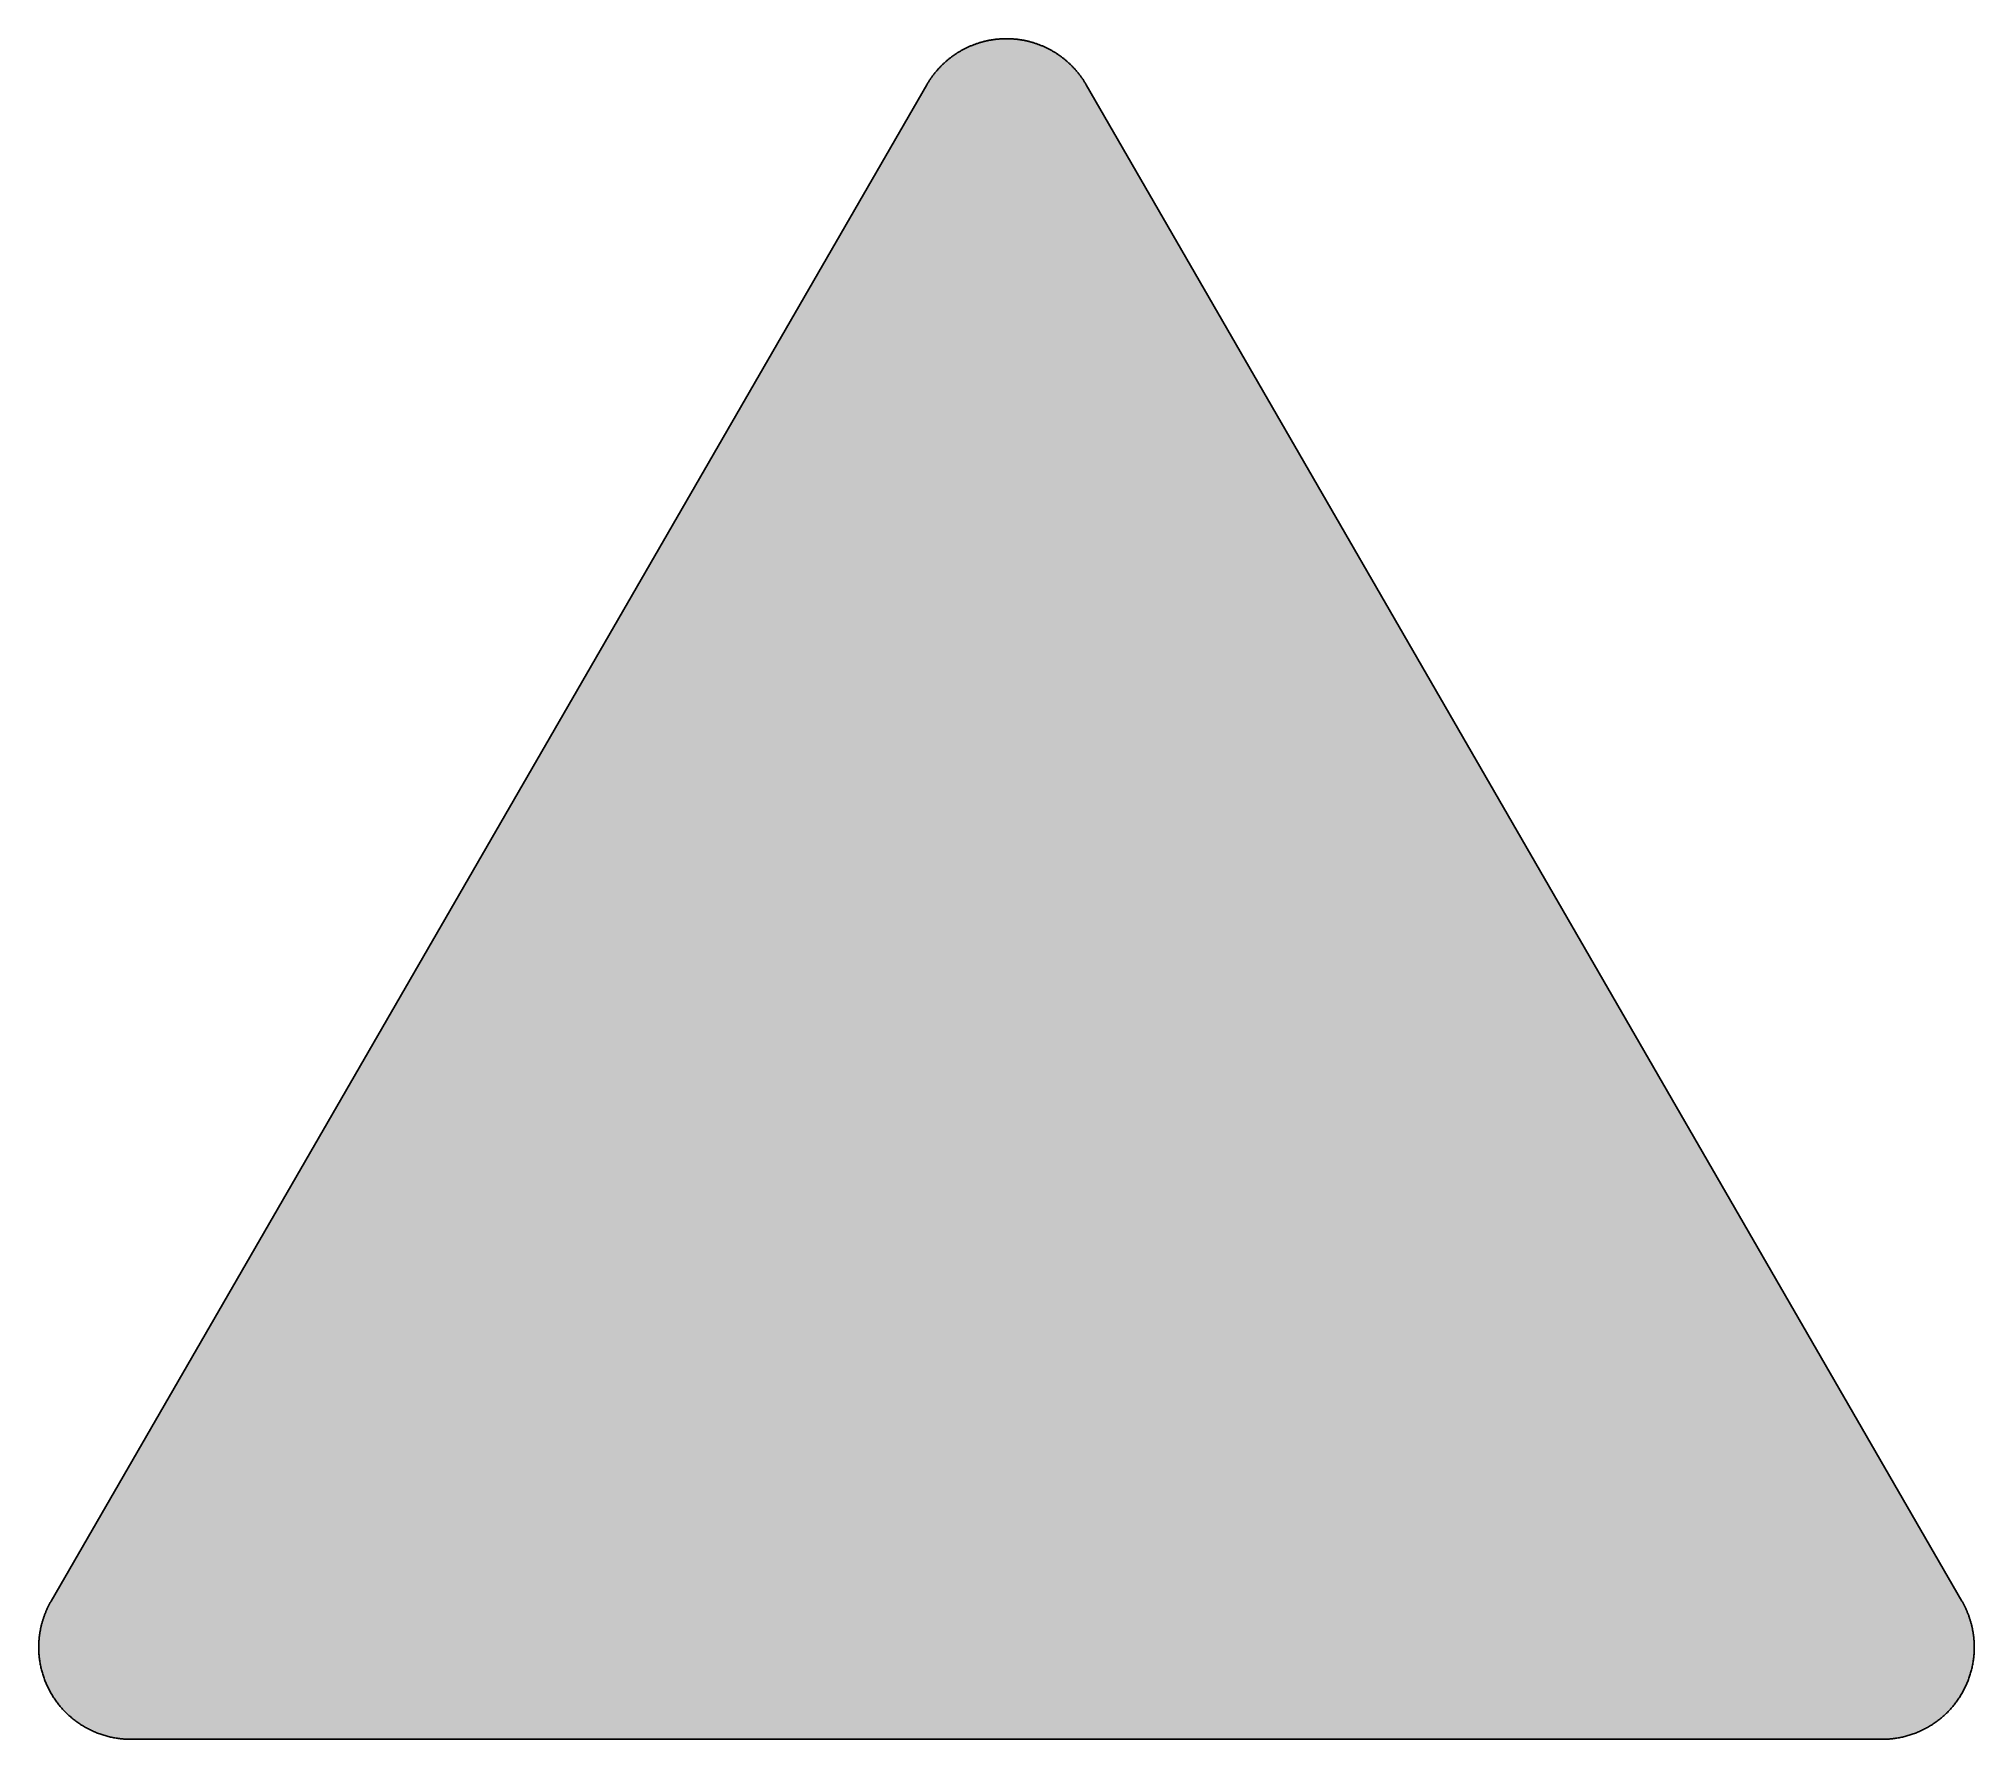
# Model space of a CAD drawing. Header units: millimetres. Extents: x 0 to 297, y 0 to 261.
import ezdxf

# ---------------------------------------------------------------- set-up
doc = ezdxf.new("R2010")
doc.units = ezdxf.units.MM

msp = doc.modelspace()

# ---------------------------------------------------------------- hatches: boundary and pattern name
msp.add_hatch(color=254).paths.add_polyline_path([(14.1633, 0.0526), (13.9878, 0.0533), (13.8125, 0.0559), (13.6373, 0.061), (13.462, 0.0686), (13.2893, 0.0787), (13.114, 0.0914), (12.9413, 0.1041), (12.7686, 0.1194), (12.5959, 0.1397), (12.4231, 0.16), (12.2504, 0.1803), (12.0777, 0.2057), (11.9075, 0.2337), (11.7373, 0.2616), (11.5672, 0.2921), (11.397, 0.3251), (11.2268, 0.3607), (11.0592, 0.3962), (10.8915, 0.4369), (10.7239, 0.4775), (10.5562, 0.5207), (10.3886, 0.5664), (10.2235, 0.6121), (10.0584, 0.6604), (9.8933, 0.7137), (9.7307, 0.7645), (9.5682, 0.8204), (9.4056, 0.8788), (9.2431, 0.9373), (9.083, 0.9982), (8.923, 1.0617), (8.763, 1.1252), (8.6055, 1.1938), (8.4455, 1.2624), (8.2906, 1.331), (8.1331, 1.4046), (7.9781, 1.4783), (7.8232, 1.5545), (7.6708, 1.6332), (7.5184, 1.7145), (7.366, 1.7958), (7.2161, 1.8796), (7.0663, 1.966), (6.919, 2.0549), (6.7716, 2.1438), (6.6243, 2.2352), (6.4795, 2.3266), (6.3348, 2.4232), (6.19, 2.5197), (6.0477, 2.6187), (5.908, 2.7178), (5.7683, 2.8219), (5.6286, 2.9261), (5.4915, 3.0302), (5.3543, 3.1394), (5.2197, 3.2487), (5.0851, 3.3579), (4.953, 3.4722), (4.8209, 3.5865), (4.6914, 3.7033), (4.5644, 3.8202), (4.4348, 3.9395), (4.3104, 4.0615), (4.1859, 4.1859), (4.0615, 4.3104), (3.9395, 4.4374), (3.8202, 4.5644), (3.7033, 4.6914), (3.5865, 4.8235), (3.4722, 4.953), (3.3579, 5.0876), (3.2487, 5.2197), (3.1369, 5.3543), (3.0302, 5.4915), (2.9235, 5.6286), (2.8194, 5.7683), (2.7178, 5.908), (2.6187, 6.0503), (2.5197, 6.19), (2.4232, 6.3348), (2.3266, 6.4795), (2.2352, 6.6243), (2.1438, 6.7716), (2.0523, 6.919), (1.966, 7.0663), (1.8796, 7.2161), (1.7958, 7.366), (1.7145, 7.5184), (1.6332, 7.6708), (1.5545, 7.8232), (1.4783, 7.9781), (1.4046, 8.1331), (1.331, 8.2906), (1.2598, 8.4455), (1.1913, 8.6055), (1.1252, 8.763), (1.0592, 8.923), (0.9982, 9.083), (0.9373, 9.2431), (0.8763, 9.4056), (0.8204, 9.5682), (0.7645, 9.7307), (0.7112, 9.8933), (0.6604, 10.0584), (0.6121, 10.2235), (0.5639, 10.3911), (0.5207, 10.5562), (0.4775, 10.7239), (0.4343, 10.8915), (0.3962, 11.0592), (0.3607, 11.2268), (0.3251, 11.397), (0.2921, 11.5672), (0.2616, 11.7373), (0.2311, 11.9075), (0.2057, 12.0802), (0.1803, 12.2504), (0.1575, 12.4231), (0.1372, 12.5959), (0.1194, 12.7686), (0.1041, 12.9413), (0.0889, 13.114), (0.0787, 13.2893), (0.0686, 13.462), (0.061, 13.6373), (0.0559, 13.8125), (0.0508, 13.9878), (0.0508, 14.163), (0.0508, 14.2773), (0.0533, 14.3942), (0.0559, 14.511), (0.0584, 14.6253), (0.0635, 14.7422), (0.0686, 14.859), (0.0737, 14.9733), (0.0813, 15.0901), (0.0889, 15.2044), (0.0991, 15.3187), (0.1092, 15.4356), (0.1194, 15.5499), (0.1321, 15.6642), (0.1448, 15.7785), (0.1575, 15.8953), (0.1727, 16.0096), (0.188, 16.1239), (0.2032, 16.2382), (0.221, 16.35), (0.2413, 16.4643), (0.2591, 16.5786), (0.2794, 16.6929), (0.2997, 16.8046), (0.3226, 16.9189), (0.3454, 17.0307), (0.3708, 17.145), (0.3937, 17.2568), (0.4191, 17.3685), (0.447, 17.4803), (0.475, 17.592), (0.5029, 17.7038), (0.5334, 17.8156), (0.5613, 17.9273), (0.5944, 18.0365), (0.6248, 18.1483), (0.6579, 18.2575), (0.6934, 18.3693), (0.7264, 18.4785), (0.762, 18.5877), (0.8001, 18.6969), (0.8382, 18.8062), (0.8763, 18.9128), (0.9144, 19.0221), (0.955, 19.1313), (0.9957, 19.238), (1.0389, 19.3446), (1.0795, 19.4539), (1.1252, 19.5605), (1.1684, 19.6647), (1.2141, 19.7714), (1.2598, 19.878), (1.3081, 19.9822), (1.3564, 20.0889), (1.4046, 20.193), (1.4554, 20.2971), (1.5062, 20.4013), (1.557, 20.5054), (1.6104, 20.607), (1.6637, 20.7112), (1.717, 20.8128), (1.7729, 20.9144), (1.8263, 21.016), (1.8847, 21.1176), (1.9406, 21.2192), (136.2523, 253.8501), (136.3091, 253.9492), (136.3675, 254.0483), (136.4285, 254.1473), (136.4894, 254.2464), (136.5504, 254.3454), (136.6139, 254.442), (136.6774, 254.5385), (136.7409, 254.635), (136.8044, 254.7315), (136.8704, 254.8255), (136.9365, 254.922), (137.0025, 255.016), (137.0711, 255.11), (137.1397, 255.2014), (137.2083, 255.2954), (137.2794, 255.3868), (137.3505, 255.4783), (137.4216, 255.5672), (137.4927, 255.6586), (137.5664, 255.7475), (137.6401, 255.8364), (137.7137, 255.9253), (137.7874, 256.0117), (137.8636, 256.098), (137.9398, 256.1844), (138.016, 256.2708), (138.0947, 256.3546), (138.1735, 256.4409), (138.2522, 256.5222), (138.3309, 256.606), (138.4122, 256.6899), (138.4935, 256.7711), (138.5748, 256.8524), (138.6586, 256.9312), (138.7399, 257.0124), (138.8237, 257.0912), (138.9075, 257.1699), (138.9939, 257.2461), (139.0802, 257.3249), (139.1641, 257.4011), (139.253, 257.4747), (139.3393, 257.5509), (139.4282, 257.6246), (139.5171, 257.6982), (139.606, 257.7719), (139.6949, 257.843), (139.7864, 257.9141), (139.8778, 257.9853), (139.9692, 258.0564), (140.0607, 258.125), (140.1547, 258.1935), (140.2486, 258.2596), (140.3426, 258.3282), (140.4366, 258.3942), (140.5331, 258.4602), (140.6296, 258.5237), (140.7262, 258.5872), (140.8227, 258.6507), (140.9192, 258.7142), (141.0183, 258.7752), (141.1173, 258.8362), (141.2164, 258.8946), (141.3154, 258.9555), (141.4145, 259.014), (141.5161, 259.0698), (141.6177, 259.1283), (141.7193, 259.1841), (141.8209, 259.2375), (141.9225, 259.2934), (142.0266, 259.3467), (142.1308, 259.3975), (142.2324, 259.4508), (142.3365, 259.5016), (142.4407, 259.5499), (142.5473, 259.6007), (142.6515, 259.6464), (142.7556, 259.6947), (142.8623, 259.7404), (142.969, 259.7861), (143.0757, 259.8318), (143.1823, 259.875), (143.289, 259.9182), (143.3957, 259.9588), (143.5049, 259.9995), (143.6116, 260.0401), (143.7208, 260.0808), (143.83, 260.1189), (143.9393, 260.1544), (144.0485, 260.1925), (144.1577, 260.2281), (144.2669, 260.2636), (144.3761, 260.2967), (144.4879, 260.3297), (144.5971, 260.3627), (144.7089, 260.3932), (144.8206, 260.4237), (144.9299, 260.4516), (145.0416, 260.4821), (145.1534, 260.5075), (145.2651, 260.5354), (145.3794, 260.5608), (145.4912, 260.5862), (145.603, 260.6091), (145.7173, 260.6319), (145.829, 260.6548), (145.9433, 260.6751), (146.0551, 260.6954), (146.1694, 260.7158), (146.2837, 260.7335), (146.398, 260.7513), (146.5123, 260.7666), (146.6266, 260.7818), (146.7409, 260.797), (146.8552, 260.8123), (146.9695, 260.825), (147.0838, 260.8351), (147.2006, 260.8478), (147.3149, 260.858), (147.4292, 260.8656), (147.5461, 260.8732), (147.6604, 260.8809), (147.7772, 260.8859), (147.8915, 260.8936), (148.0083, 260.8961), (148.1226, 260.9012), (148.2395, 260.9037), (148.3563, 260.9037), (148.4706, 260.9037), (148.5875, 260.9037), (148.7043, 260.9037), (148.8186, 260.9012), (148.9354, 260.8961), (149.0523, 260.8936), (149.1666, 260.8859), (149.2834, 260.8809), (149.3977, 260.8732), (149.512, 260.8656), (149.6289, 260.858), (149.7432, 260.8478), (149.8575, 260.8351), (149.9743, 260.825), (150.0886, 260.8123), (150.2029, 260.797), (150.3172, 260.7818), (150.4315, 260.7666), (150.5458, 260.7513), (150.6601, 260.7335), (150.7744, 260.7158), (150.8862, 260.6954), (151.0005, 260.6751), (151.1148, 260.6548), (151.2265, 260.6319), (151.3408, 260.6091), (151.4526, 260.5862), (151.5643, 260.5608), (151.6761, 260.5354), (151.7879, 260.5075), (151.8996, 260.4821), (152.0114, 260.4516), (152.1231, 260.4237), (152.2349, 260.3932), (152.3467, 260.3627), (152.4559, 260.3297), (152.5676, 260.2967), (152.6769, 260.2636), (152.7861, 260.2281), (152.8953, 260.1925), (153.0045, 260.1544), (153.1137, 260.1189), (153.223, 260.0808), (153.3296, 260.0401), (153.4389, 259.9995), (153.5455, 259.9588), (153.6548, 259.9182), (153.7614, 259.875), (153.8681, 259.8318), (153.9748, 259.7861), (154.0789, 259.7404), (154.1856, 259.6947), (154.2923, 259.6464), (154.3964, 259.6007), (154.5006, 259.5499), (154.6047, 259.5016), (154.7089, 259.4508), (154.813, 259.3975), (154.9171, 259.3467), (155.0187, 259.2934), (155.1203, 259.2375), (155.2245, 259.1841), (155.3261, 259.1283), (155.4251, 259.0698), (155.5267, 259.014), (155.6283, 258.9555), (155.7274, 258.8946), (155.8265, 258.8362), (155.9255, 258.7752), (156.022, 258.7142), (156.1211, 258.6507), (156.2176, 258.5872), (156.3141, 258.5237), (156.4107, 258.4602), (156.5046, 258.3942), (156.6012, 258.3282), (156.6951, 258.2596), (156.7866, 258.1935), (156.8806, 258.125), (156.972, 258.0564), (157.066, 257.9853), (157.1574, 257.9141), (157.2463, 257.843), (157.3378, 257.7719), (157.4267, 257.6982), (157.5156, 257.6246), (157.6019, 257.5509), (157.6908, 257.4747), (157.7772, 257.4011), (157.8635, 257.3249), (157.9499, 257.2461), (158.0337, 257.1699), (158.1201, 257.0912), (158.2039, 257.0124), (158.2852, 256.9312), (158.369, 256.8524), (158.4503, 256.7711), (158.5316, 256.6899), (158.6103, 256.606), (158.6916, 256.5222), (158.7703, 256.4409), (158.8491, 256.3546), (158.9253, 256.2708), (159.004, 256.1844), (159.0802, 256.098), (159.1539, 256.0117), (159.2301, 255.9253), (159.3037, 255.8364), (159.3774, 255.7475), (159.451, 255.6586), (159.5222, 255.5672), (159.5933, 255.4783), (159.6644, 255.3868), (159.7355, 255.2954), (159.8041, 255.2014), (159.8727, 255.11), (159.9387, 255.016), (160.0073, 254.922), (160.0733, 254.8255), (160.1368, 254.7315), (160.2029, 254.635), (160.2664, 254.5385), (160.3299, 254.442), (160.3908, 254.3454), (160.4543, 254.2464), (160.5153, 254.1473), (160.5737, 254.0483), (160.6347, 253.9492), (160.6906, 253.8476), (295.0023, 21.2192), (295.0591, 21.1176), (295.115, 21.016), (295.1709, 20.9144), (295.2267, 20.8128), (295.2801, 20.7112), (295.3334, 20.607), (295.3868, 20.5054), (295.4376, 20.4013), (295.4884, 20.2971), (295.5392, 20.193), (295.5874, 20.0889), (295.6357, 19.9822), (295.6814, 19.878), (295.7297, 19.7714), (295.7754, 19.6647), (295.8186, 19.5605), (295.8617, 19.4539), (295.9049, 19.3446), (295.9481, 19.238), (295.9887, 19.1313), (296.0294, 19.0221), (296.0675, 18.9128), (296.1056, 18.8062), (296.1437, 18.6969), (296.1792, 18.5877), (296.2148, 18.4785), (296.2504, 18.3693), (296.2834, 18.2575), (296.3164, 18.1483), (296.3494, 18.0365), (296.3799, 17.9273), (296.4104, 17.8156), (296.4409, 17.7038), (296.4688, 17.592), (296.4967, 17.4803), (296.5221, 17.3685), (296.5475, 17.2568), (296.5729, 17.145), (296.5958, 17.0307), (296.6212, 16.9189), (296.6415, 16.8046), (296.6644, 16.6929), (296.6822, 16.5786), (296.7025, 16.4643), (296.7203, 16.35), (296.738, 16.2382), (296.7558, 16.1239), (296.7711, 16.0096), (296.7838, 15.8953), (296.799, 15.7785), (296.8117, 15.6642), (296.8244, 15.5499), (296.8346, 15.4356), (296.8447, 15.3187), (296.8523, 15.2044), (296.86, 15.0901), (296.8676, 14.9733), (296.8752, 14.859), (296.8803, 14.7422), (296.8828, 14.6253), (296.8879, 14.511), (296.8904, 14.3942), (296.8904, 14.2773), (296.8904, 14.163), (296.8904, 13.9878), (296.8879, 13.8125), (296.8828, 13.6373), (296.8752, 13.462), (296.865, 13.2893), (296.8523, 13.114), (296.8396, 12.9413), (296.8219, 12.7686), (296.8041, 12.5959), (296.7838, 12.4231), (296.7609, 12.2504), (296.738, 12.0802), (296.7101, 11.9075), (296.6822, 11.7373), (296.6517, 11.5672), (296.6187, 11.397), (296.5831, 11.2268), (296.545, 11.0592), (296.5069, 10.8915), (296.4663, 10.7239), (296.4231, 10.5562), (296.3774, 10.3911), (296.3316, 10.2235), (296.2808, 10.0584), (296.23, 9.8933), (296.1767, 9.7307), (296.1234, 9.5682), (296.0649, 9.4056), (296.0065, 9.2431), (295.9456, 9.083), (295.8821, 8.923), (295.8186, 8.763), (295.75, 8.6055), (295.6814, 8.4455), (295.6103, 8.2906), (295.5392, 8.1331), (295.463, 7.9781), (295.3868, 7.8232), (295.3106, 7.6708), (295.2293, 7.5184), (295.148, 7.366), (295.0642, 7.2161), (294.9778, 7.0663), (294.8889, 6.919), (294.8, 6.7716), (294.7086, 6.6243), (294.6146, 6.4795), (294.5206, 6.3348), (294.4241, 6.19), (294.325, 6.0503), (294.226, 5.908), (294.1218, 5.7683), (294.0177, 5.6286), (293.9136, 5.4915), (293.8043, 5.3543), (293.6951, 5.2197), (293.5859, 5.0876), (293.4716, 4.953), (293.3573, 4.8235), (293.2405, 4.6914), (293.1236, 4.5644), (293.0042, 4.4374), (292.8823, 4.3104), (292.7579, 4.1859), (292.6334, 4.0615), (292.5089, 3.9395), (292.3794, 3.8202), (292.2524, 3.7033), (292.1203, 3.5865), (291.9908, 3.4722), (291.8562, 3.3579), (291.7241, 3.2487), (291.5895, 3.1394), (291.4523, 3.0302), (291.3151, 2.9261), (291.1754, 2.8219), (291.0357, 2.7178), (290.8935, 2.6187), (290.7513, 2.5197), (290.609, 2.4232), (290.4642, 2.3266), (290.3195, 2.2352), (290.1721, 2.1438), (290.0248, 2.0549), (289.8775, 1.966), (289.7276, 1.8796), (289.5778, 1.7958), (289.4254, 1.7145), (289.273, 1.6332), (289.118, 1.5545), (288.9656, 1.4783), (288.8107, 1.4046), (288.6532, 1.331), (288.4957, 1.2624), (288.3383, 1.1938), (288.1808, 1.1252), (288.0208, 1.0617), (287.8607, 0.9982), (287.7007, 0.9373), (287.5382, 0.8788), (287.3756, 0.8204), (287.213, 0.7645), (287.0479, 0.7137), (286.8854, 0.6604), (286.7203, 0.6121), (286.5526, 0.5664), (286.3875, 0.5207), (286.2199, 0.4775), (286.0523, 0.4369), (285.8846, 0.3962), (285.7144, 0.3607), (285.5468, 0.3251), (285.3766, 0.2921), (285.2064, 0.2616), (285.0363, 0.2337), (284.8635, 0.2057), (284.6934, 0.1803), (284.5206, 0.16), (284.3479, 0.1397), (284.1752, 0.1194), (284.0025, 0.1041), (283.8272, 0.0914), (283.6545, 0.0787), (283.4792, 0.0686), (283.3065, 0.061), (283.1313, 0.0559), (282.956, 0.0533), (282.7807, 0.0508)])
h = msp.add_hatch(color=22)
h.paths.add_polyline_path([(14.1633, 5.3442), (13.9344, 5.3467), (13.7084, 5.3543), (13.4849, 5.3696), (13.2613, 5.3873), (13.0378, 5.4127), (12.8194, 5.4458), (12.6009, 5.4813), (12.385, 5.522), (12.1717, 5.5677), (11.9583, 5.621), (11.7475, 5.6769), (11.5392, 5.7404), (11.3335, 5.8064), (11.1303, 5.8776), (10.9296, 5.9538), (10.729, 6.035), (10.5334, 6.1214), (10.3378, 6.2128), (10.1473, 6.3068), (9.9593, 6.4084), (9.7714, 6.5126), (9.5885, 6.6192), (9.4082, 6.7335), (9.2304, 6.8504), (9.0576, 6.9698), (8.8849, 7.0942), (8.7173, 7.2238), (8.5522, 7.3584), (8.3896, 7.493), (8.2321, 7.6352), (8.0772, 7.7775), (7.9273, 7.9273), (7.7775, 8.0772), (7.6352, 8.2321), (7.493, 8.3922), (7.3558, 8.5522), (7.2238, 8.7173), (7.0942, 8.8849), (6.9698, 9.0576), (6.8504, 9.2329), (6.7335, 9.4082), (6.6192, 9.5885), (6.5126, 9.7739), (6.4084, 9.9593), (6.3068, 10.1473), (6.2128, 10.3403), (6.1214, 10.5334), (6.035, 10.729), (5.9538, 10.9296), (5.8776, 11.1303), (5.8064, 11.3335), (5.7404, 11.5392), (5.6769, 11.7475), (5.621, 11.9583), (5.5677, 12.1717), (5.522, 12.385), (5.4813, 12.6009), (5.4432, 12.8194), (5.4127, 13.0404), (5.3873, 13.2613), (5.3696, 13.4849), (5.3543, 13.7084), (5.3467, 13.9344), (5.3416, 14.163), (5.3442, 14.2342), (5.3442, 14.3078), (5.3442, 14.3789), (5.3467, 14.4526), (5.3492, 14.5237), (5.3543, 14.5974), (5.3569, 14.6685), (5.3619, 14.7422), (5.367, 14.8133), (5.3721, 14.8869), (5.3797, 14.9581), (5.3848, 15.0292), (5.3924, 15.1003), (5.4, 15.174), (5.4102, 15.2451), (5.4178, 15.3162), (5.428, 15.3873), (5.4381, 15.4584), (5.4483, 15.5296), (5.461, 15.6007), (5.4737, 15.6718), (5.4864, 15.7429), (5.4991, 15.814), (5.5118, 15.8852), (5.527, 15.9563), (5.5423, 16.0249), (5.5575, 16.096), (5.5728, 16.1671), (5.5905, 16.2357), (5.6083, 16.3068), (5.6261, 16.3754), (5.6439, 16.444), (5.6617, 16.5151), (5.682, 16.5837), (5.7023, 16.6522), (5.7226, 16.7208), (5.7429, 16.7919), (5.7658, 16.8605), (5.7887, 16.9266), (5.8115, 16.9951), (5.8344, 17.0637), (5.8572, 17.1323), (5.8826, 17.2009), (5.908, 17.2669), (5.9334, 17.3355), (5.9588, 17.4015), (5.9868, 17.4676), (6.0147, 17.5362), (6.0427, 17.6022), (6.0706, 17.6682), (6.0985, 17.7343), (6.129, 17.8003), (6.1595, 17.8664), (6.19, 17.9299), (6.2205, 17.9959), (6.2509, 18.0619), (6.284, 18.1254), (6.317, 18.1915), (6.35, 18.255), (6.383, 18.3185), (6.4186, 18.382), (6.4541, 18.4455), (6.4897, 18.509), (6.5253, 18.5725), (140.8356, 251.2042), (140.909, 251.3305), (140.9852, 251.4549), (141.064, 251.5794), (141.1453, 251.7013), (141.2265, 251.8232), (141.3129, 251.9426), (141.3967, 252.0594), (141.4856, 252.1763), (141.5745, 252.2906), (141.666, 252.4023), (141.7599, 252.5141), (141.8539, 252.6233), (141.9504, 252.73), (142.0495, 252.8367), (142.1486, 252.9408), (142.2502, 253.0424), (142.3518, 253.144), (142.4559, 253.2431), (142.5626, 253.3396), (142.6693, 253.4336), (142.7785, 253.5276), (142.8877, 253.619), (142.9995, 253.7104), (143.1112, 253.7968), (143.2255, 253.8832), (143.3424, 253.967), (143.4592, 254.0483), (143.576, 254.1295), (143.6954, 254.2083), (143.8173, 254.2845), (143.9393, 254.3581), (144.0612, 254.4318), (144.1856, 254.5004), (144.3126, 254.569), (144.4371, 254.635), (144.5666, 254.701), (144.6936, 254.762), (144.8232, 254.823), (144.9553, 254.8814), (145.0848, 254.9373), (145.2194, 254.9906), (145.3515, 255.0414), (145.4861, 255.0922), (145.6207, 255.1405), (145.7579, 255.1836), (145.8951, 255.2268), (146.0322, 255.2675), (146.1694, 255.3081), (146.3091, 255.3437), (146.4488, 255.3792), (146.591, 255.4097), (146.7307, 255.4402), (146.873, 255.4681), (147.0152, 255.491), (147.16, 255.5138), (147.3022, 255.5342), (147.447, 255.5519), (147.5918, 255.5697), (147.7391, 255.5824), (147.8839, 255.5926), (148.0312, 255.6027), (148.176, 255.6078), (148.3233, 255.6104), (148.4706, 255.6129), (148.6179, 255.6104), (148.7653, 255.6078), (148.9126, 255.6027), (149.0599, 255.5926), (149.2047, 255.5824), (149.3495, 255.5697), (149.4942, 255.5519), (149.639, 255.5342), (149.7838, 255.5138), (149.926, 255.491), (150.0683, 255.4681), (150.2105, 255.4402), (150.3528, 255.4097), (150.4925, 255.3792), (150.6347, 255.3437), (150.7719, 255.3081), (150.9116, 255.2675), (151.0487, 255.2268), (151.1859, 255.1836), (151.323, 255.1405), (151.4577, 255.0922), (151.5923, 255.0414), (151.7244, 254.9906), (151.8564, 254.9373), (151.9885, 254.8814), (152.1206, 254.823), (152.2501, 254.762), (152.3771, 254.701), (152.5041, 254.635), (152.6311, 254.569), (152.7581, 254.5004), (152.8801, 254.4318), (153.0045, 254.3581), (153.1264, 254.2845), (153.2458, 254.2083), (153.3652, 254.1295), (153.4846, 254.0483), (153.6014, 253.967), (153.7157, 253.8832), (153.83, 253.7968), (153.9443, 253.7104), (154.0561, 253.619), (154.1653, 253.5276), (154.2745, 253.4336), (154.3812, 253.3396), (154.4879, 253.2431), (154.592, 253.144), (154.6936, 253.0424), (154.7952, 252.9408), (154.8943, 252.8367), (154.9933, 252.73), (155.0899, 252.6233), (155.1838, 252.5141), (155.2778, 252.4023), (155.3693, 252.2906), (155.4582, 252.1763), (155.5471, 252.0594), (155.6334, 251.9426), (155.7172, 251.8232), (155.7985, 251.7013), (155.8798, 251.5794), (155.9585, 251.4549), (156.0347, 251.3305), (156.1109, 251.2035), (290.4201, 18.5734), (290.4541, 18.509), (290.4896, 18.4455), (290.5252, 18.382), (290.5608, 18.3185), (290.5938, 18.255), (290.6268, 18.1915), (290.6598, 18.1254), (290.6903, 18.0619), (290.7233, 17.9959), (290.7538, 17.9299), (290.7843, 17.8664), (290.8148, 17.8003), (290.8452, 17.7343), (290.8732, 17.6682), (290.9011, 17.6022), (290.9291, 17.5362), (290.957, 17.4676), (290.9824, 17.4015), (291.0103, 17.3355), (291.0357, 17.2669), (291.0611, 17.2009), (291.084, 17.1323), (291.1094, 17.0637), (291.1323, 16.9951), (291.1551, 16.9266), (291.178, 16.8605), (291.1983, 16.7919), (291.2212, 16.7208), (291.2415, 16.6522), (291.2618, 16.5837), (291.2796, 16.5151), (291.2999, 16.444), (291.3177, 16.3754), (291.3355, 16.3068), (291.3532, 16.2357), (291.3685, 16.1671), (291.3863, 16.096), (291.4015, 16.0249), (291.4167, 15.9563), (291.4294, 15.8852), (291.4447, 15.814), (291.4574, 15.7429), (291.4701, 15.6718), (291.4828, 15.6007), (291.4929, 15.5296), (291.5031, 15.4584), (291.5133, 15.3873), (291.5234, 15.3162), (291.5336, 15.2451), (291.5412, 15.174), (291.5488, 15.1003), (291.5564, 15.0292), (291.5641, 14.9581), (291.5691, 14.8869), (291.5768, 14.8133), (291.5818, 14.7422), (291.5844, 14.6685), (291.5895, 14.5974), (291.592, 14.5237), (291.5945, 14.4526), (291.5971, 14.3789), (291.5996, 14.3078), (291.5996, 14.2342), (291.5996, 14.163), (291.5971, 13.9344), (291.5895, 13.7084), (291.5742, 13.4849), (291.5539, 13.2613), (291.5285, 13.0404), (291.498, 12.8194), (291.4625, 12.6009), (291.4218, 12.385), (291.3736, 12.1717), (291.3228, 11.9583), (291.2643, 11.7475), (291.2034, 11.5392), (291.1373, 11.3335), (291.0637, 11.1303), (290.9875, 10.9296), (290.9062, 10.729), (290.8198, 10.5334), (290.7309, 10.3403), (290.6344, 10.1473), (290.5354, 9.9593), (290.4312, 9.7739), (290.322, 9.5885), (290.2102, 9.4082), (290.0934, 9.2329), (289.974, 9.0576), (289.847, 8.8849), (289.72, 8.7173), (289.5854, 8.5522), (289.4482, 8.3922), (289.3085, 8.2321), (289.1638, 8.0772), (289.0164, 7.9273), (288.8666, 7.7775), (288.7116, 7.6352), (288.5516, 7.493), (288.3916, 7.3584), (288.2265, 7.2238), (288.0563, 7.0942), (287.8861, 6.9698), (287.7109, 6.8504), (287.5331, 6.7335), (287.3527, 6.6192), (287.1699, 6.5126), (286.9844, 6.4084), (286.7965, 6.3068), (286.6034, 6.2128), (286.4104, 6.1214), (286.2148, 6.035), (286.0142, 5.9538), (285.8135, 5.8776), (285.6103, 5.8064), (285.4046, 5.7404), (285.1963, 5.6769), (284.9855, 5.621), (284.7721, 5.5677), (284.5587, 5.522), (284.3428, 5.4813), (284.1244, 5.4458), (283.9034, 5.4127), (283.6824, 5.3873), (283.4589, 5.3696), (283.2354, 5.3543), (283.0093, 5.3467), (282.7807, 5.3442)])
h.paths.add_polyline_path([(44.716, 31.8026), (148.4725, 211.5167), (252.2305, 31.8026)], flags=16)
h = msp.add_hatch(color=59)
h.paths.add_polyline_path([(150.06, 104.4815), (127.5719, 63.0647), (127.4902, 62.9209), (127.4089, 62.7786), (127.3251, 62.6389), (127.2413, 62.5018), (127.1524, 62.3646), (127.0635, 62.2325), (126.9695, 62.0979), (126.8755, 61.9684), (126.779, 61.8388), (126.68, 61.7118), (126.5809, 61.5874), (126.4793, 61.4655), (126.3752, 61.3435), (126.2685, 61.2242), (126.1618, 61.1073), (126.05, 60.9905), (125.9383, 60.8762), (125.8265, 60.7644), (125.7122, 60.6552), (125.5954, 60.5485), (125.476, 60.4418), (125.3566, 60.3402), (125.2347, 60.2386), (125.1102, 60.1396), (124.9858, 60.0431), (124.8588, 59.9465), (124.7318, 59.8551), (124.6022, 59.7637), (124.4702, 59.6748), (124.3381, 59.5884), (124.206, 59.5046), (124.0714, 59.4233), (123.9342, 59.342), (123.7971, 59.2658), (123.6574, 59.1896), (123.5177, 59.1185), (123.3754, 59.0474), (123.2332, 58.9788), (123.0884, 58.9128), (122.9436, 58.8493), (122.7988, 58.7883), (122.6515, 58.7299), (122.5017, 58.674), (122.3543, 58.6207), (122.2045, 58.5699), (122.0521, 58.5191), (121.8997, 58.4733), (121.7473, 58.4302), (121.5923, 58.3895), (121.4374, 58.3489), (121.2825, 58.3133), (121.1275, 58.2803), (120.97, 58.2498), (120.8126, 58.2193), (120.6525, 58.1939), (120.4951, 58.1711), (120.335, 58.1508), (120.175, 58.133), (120.0125, 58.1177), (119.8524, 58.105), (119.6899, 58.0949), (119.5273, 58.0898), (119.3648, 58.0847), (119.1997, 58.0822), (119.126, 58.0847), (119.0523, 58.0847), (118.9787, 58.0847), (118.9025, 58.0873), (118.8288, 58.0898), (118.7552, 58.0949), (118.6815, 58.0974), (118.6078, 58.1025), (118.5316, 58.1076), (118.458, 58.1127), (118.3843, 58.1177), (118.3107, 58.1254), (118.237, 58.133), (118.1633, 58.1406), (118.0897, 58.1482), (118.016, 58.1558), (117.9424, 58.166), (117.8712, 58.1762), (117.7976, 58.1863), (117.7239, 58.199), (117.6503, 58.2092), (117.5791, 58.2219), (117.5055, 58.2346), (117.4318, 58.2498), (117.3607, 58.2625), (117.287, 58.2778), (117.2159, 58.293), (117.1423, 58.3082), (117.0711, 58.3235), (117, 58.3413), (116.9264, 58.359), (116.8552, 58.3768), (116.7841, 58.3946), (116.713, 58.4149), (116.6419, 58.4327), (116.5708, 58.453), (116.4996, 58.4733), (116.4285, 58.4962), (116.3574, 58.5165), (116.2888, 58.5394), (116.2177, 58.5622), (116.1466, 58.5851), (116.078, 58.6105), (116.0069, 58.6334), (115.9383, 58.6588), (115.8697, 58.6842), (115.8011, 58.7121), (115.73, 58.7375), (115.6614, 58.7654), (115.5929, 58.7934), (115.5243, 58.8213), (115.4557, 58.8493), (115.3897, 58.8797), (115.3211, 58.9102), (115.2525, 58.9407), (115.1865, 58.9712), (115.1204, 59.0017), (115.0518, 59.0347), (114.9858, 59.0677), (114.9198, 59.1007), (114.8537, 59.1337), (114.7877, 59.1668), (114.7216, 59.2023), (114.6556, 59.2379), (139.9575, 105.8376), (139.9743, 105.8697), (139.9921, 105.9028), (140.0073, 105.9358), (140.0251, 105.9688), (140.0429, 106.0018), (140.0581, 106.0348), (140.0734, 106.0679), (140.0912, 106.1009), (140.1064, 106.1364), (140.1216, 106.1695), (140.1369, 106.2025), (140.1496, 106.238), (140.1648, 106.2711), (140.1801, 106.3041), (140.1928, 106.3396), (140.2055, 106.3752), (140.2207, 106.4082), (140.2334, 106.4438), (140.2461, 106.4768), (140.2588, 106.5124), (140.2715, 106.5479), (140.2817, 106.5835), (140.2944, 106.6165), (140.3045, 106.6521), (140.3172, 106.6876), (140.3274, 106.7232), (140.3375, 106.7587), (140.3477, 106.7943), (140.3579, 106.8299), (140.368, 106.8654), (140.3782, 106.901), (140.3883, 106.9365), (140.396, 106.9721), (140.4036, 107.0077), (140.4137, 107.0432), (140.4214, 107.0788), (140.429, 107.1169), (140.4366, 107.1524), (140.4442, 107.188), (140.4518, 107.2236), (140.4569, 107.2617), (140.4645, 107.2972), (140.4696, 107.3328), (140.4772, 107.3709), (140.4823, 107.4064), (140.4874, 107.4445), (140.4925, 107.4801), (140.4976, 107.5157), (140.5001, 107.5538), (140.5052, 107.5893), (140.5103, 107.6274), (140.5128, 107.663), (140.5153, 107.7011), (140.5204, 107.7366), (140.523, 107.7747), (140.5255, 107.8128), (140.5255, 107.8484), (140.528, 107.8865), (140.5306, 107.9221), (140.5306, 107.9602), (140.5331, 107.9983), (140.5331, 108.0338), (140.5331, 108.0719), (140.5331, 108.1075), (140.535, 109.2814), (159.585, 109.2814), (159.585, 108.1098), (159.5831, 108.0719), (159.5831, 108.0338), (159.5857, 107.9983), (159.5857, 107.9602), (159.5882, 107.9221), (159.5882, 107.8865), (159.5907, 107.8484), (159.5933, 107.8128), (159.5958, 107.7747), (159.5984, 107.7366), (159.6009, 107.7011), (159.6034, 107.663), (159.6085, 107.6274), (159.6111, 107.5893), (159.6161, 107.5538), (159.6212, 107.5157), (159.6263, 107.4801), (159.6314, 107.4445), (159.6365, 107.4064), (159.6415, 107.3709), (159.6466, 107.3328), (159.6542, 107.2972), (159.6593, 107.2617), (159.6669, 107.2236), (159.6746, 107.188), (159.6796, 107.1524), (159.6873, 107.1169), (159.6974, 107.0788), (159.705, 107.0432), (159.7127, 107.0077), (159.7203, 106.9721), (159.7304, 106.9365), (159.7406, 106.901), (159.7482, 106.8654), (159.7584, 106.8299), (159.7685, 106.7943), (159.7787, 106.7587), (159.7889, 106.7232), (159.8016, 106.6876), (159.8117, 106.6521), (159.8244, 106.6165), (159.8346, 106.5835), (159.8473, 106.5479), (159.86, 106.5124), (159.8727, 106.4768), (159.8854, 106.4438), (159.8981, 106.4082), (159.9108, 106.3752), (159.926, 106.3396), (159.9387, 106.3041), (159.954, 106.2711), (159.9667, 106.238), (159.9819, 106.2025), (159.9971, 106.1695), (160.0124, 106.1364), (160.0276, 106.1009), (160.0429, 106.0679), (160.0606, 106.0348), (160.0759, 106.0018), (160.0911, 105.9688), (160.1089, 105.9358), (160.1267, 105.9028), (160.1445, 105.8697), (160.1622, 105.8367), (179.0774, 71.0008), (179.1106, 70.9346), (179.1462, 70.8685), (179.1792, 70.8025), (179.2148, 70.7365), (179.2478, 70.6704), (179.2808, 70.6018), (179.3113, 70.5358), (179.3443, 70.4698), (179.3748, 70.4012), (179.4053, 70.3326), (179.4358, 70.2666), (179.4637, 70.198), (179.4942, 70.1294), (179.5221, 70.0608), (179.5501, 69.9922), (179.5755, 69.9237), (179.6034, 69.8551), (179.6288, 69.7865), (179.6542, 69.7154), (179.6796, 69.6468), (179.705, 69.5757), (179.7279, 69.5071), (179.7507, 69.436), (179.7736, 69.3674), (179.7964, 69.2963), (179.8193, 69.2252), (179.8396, 69.154), (179.8599, 69.0829), (179.8803, 69.0118), (179.9006, 68.9407), (179.9184, 68.8696), (179.9387, 68.7984), (179.9565, 68.7273), (179.9742, 68.6562), (179.9895, 68.5825), (180.0073, 68.5114), (180.0225, 68.4403), (180.0377, 68.3666), (180.0504, 68.2955), (180.0657, 68.2219), (180.0784, 68.1507), (180.0911, 68.0771), (180.1038, 68.0034), (180.1165, 67.9323), (180.1266, 67.8586), (180.1368, 67.785), (180.147, 67.7113), (180.1571, 67.6377), (180.1673, 67.564), (180.1749, 67.4903), (180.1825, 67.4167), (180.1901, 67.343), (180.1952, 67.2694), (180.2028, 67.1957), (180.2079, 67.122), (180.213, 67.0484), (180.2181, 66.9747), (180.2206, 66.9011), (180.2232, 66.8274), (180.2257, 66.7512), (180.2282, 66.6775), (180.2308, 66.6039), (180.2308, 66.5302), (180.2308, 66.454), (180.2308, 66.2915), (180.2257, 66.1289), (180.2181, 65.9663), (180.2079, 65.8038), (180.1978, 65.6412), (180.1825, 65.4812), (180.1647, 65.3212), (180.1419, 65.1612), (180.119, 65.0011), (180.0936, 64.8437), (180.0657, 64.6862), (180.0352, 64.5287), (179.9996, 64.3712), (179.9641, 64.2163), (179.926, 64.0613), (179.8853, 63.9089), (179.8396, 63.754), (179.7939, 63.6041), (179.7456, 63.4517), (179.6948, 63.3019), (179.6415, 63.152), (179.5831, 63.0047), (179.5247, 62.8574), (179.4637, 62.7101), (179.4002, 62.5653), (179.3342, 62.423), (179.2681, 62.2808), (179.197, 62.1386), (179.1233, 61.9989), (179.0497, 61.8592), (178.9709, 61.722), (178.8922, 61.5848), (178.8109, 61.4502), (178.7246, 61.3156), (178.6407, 61.1835), (178.5518, 61.054), (178.4604, 60.9244), (178.3664, 60.7949), (178.2724, 60.6679), (178.1759, 60.5434), (178.0769, 60.4215), (177.9753, 60.2996), (177.8711, 60.1777), (177.767, 60.0608), (177.6578, 59.944), (177.5485, 59.8297), (177.4368, 59.7154), (177.3225, 59.6036), (177.2082, 59.4944), (177.0913, 59.3852), (176.972, 59.2811), (176.85, 59.1769), (176.7256, 59.0728), (176.6011, 58.9737), (176.4741, 58.8747), (176.3446, 58.7781), (176.215, 58.6842), (176.083, 58.5927), (175.9483, 58.5013), (175.8112, 58.4149), (175.674, 58.3286), (175.5343, 58.2447), (175.3946, 58.1635), (175.2498, 58.0822)])
h.paths.add_polyline_path([(159.585, 139.2894), (159.585, 111.6626), (140.535, 111.6626), (140.535, 134.5103), (128.1631, 115.4578), (128.0897, 115.3465), (128.0135, 115.2373), (127.9373, 115.1306), (127.8611, 115.0239), (127.7823, 114.9198), (127.701, 114.8156), (127.6198, 114.714), (127.5359, 114.615), (127.4496, 114.5159), (127.3632, 114.4168), (127.2769, 114.3229), (127.188, 114.2289), (127.0965, 114.1349), (127.0051, 114.0435), (126.9111, 113.9546), (126.8171, 113.8657), (126.7231, 113.7793), (126.6241, 113.6929), (126.5276, 113.6091), (126.4285, 113.5278), (126.3269, 113.4466), (126.2253, 113.3678), (126.1237, 113.2916), (126.0196, 113.2154), (125.9129, 113.1418), (125.8062, 113.0706), (125.6995, 112.9995), (125.5928, 112.9309), (125.4836, 112.8624), (125.3719, 112.7963), (125.2601, 112.7328), (125.1483, 112.6719), (125.0366, 112.6109), (124.9223, 112.5525), (124.8054, 112.4966), (124.6911, 112.4407), (124.5743, 112.3874), (124.4549, 112.3366), (124.3381, 112.2858), (124.2187, 112.2375), (124.0993, 112.1918), (123.9774, 112.1486), (123.8555, 112.1054), (123.7336, 112.0648), (123.6116, 112.0267), (123.4872, 111.9886), (123.3627, 111.9556), (123.2383, 111.9226), (123.1138, 111.8895), (122.9868, 111.8616), (122.8598, 111.8337), (122.7328, 111.8083), (122.6058, 111.7854), (122.4788, 111.7651), (122.3493, 111.7448), (122.2197, 111.727), (122.0902, 111.7117), (121.9606, 111.699), (121.8286, 111.6863), (121.699, 111.6787), (121.5669, 111.6711), (121.4374, 111.666), (121.3053, 111.6635), (121.1732, 111.6609), (121.097, 111.6609), (121.0208, 111.6635), (120.9446, 111.6635), (120.871, 111.666), (120.7948, 111.6711), (120.7211, 111.6736), (120.6449, 111.6787), (120.5687, 111.6838), (120.4951, 111.6889), (120.4189, 111.6965), (120.3452, 111.7016), (120.2715, 111.7092), (120.1953, 111.7194), (120.1217, 111.727), (120.048, 111.7371), (119.9718, 111.7473), (119.8982, 111.76), (119.8245, 111.7702), (119.7508, 111.7829), (119.6772, 111.7956), (119.6035, 111.8108), (119.5299, 111.8235), (119.4562, 111.8387), (119.3825, 111.8565), (119.3114, 111.8718), (119.2378, 111.8895), (119.1641, 111.9073), (119.093, 111.9251), (119.0193, 111.9429), (118.9482, 111.9632), (118.8771, 111.9835), (118.8034, 112.0038), (118.7323, 112.0267), (118.6612, 112.0496), (118.5901, 112.0724), (118.5189, 112.0953), (118.4478, 112.1181), (118.3792, 112.1435), (118.3081, 112.1689), (118.237, 112.1943), (118.1684, 112.2223), (118.0973, 112.2477), (118.0287, 112.2756), (117.9601, 112.3061), (117.8916, 112.334), (117.823, 112.3645), (117.7544, 112.395), (117.6858, 112.4255), (117.6172, 112.4585), (117.5487, 112.489), (117.4826, 112.522), (117.414, 112.555), (117.348, 112.5906), (117.282, 112.6261), (117.2159, 112.6592), (117.1499, 112.6973), (117.0838, 112.7328), (117.0178, 112.7709), (116.9543, 112.809), (116.8883, 112.8471), (116.8248, 112.8852), (116.7613, 112.9259), (116.6978, 112.9665), (116.6343, 113.0071), (140.075, 149.104), (140.1775, 149.2606), (140.2842, 149.4155), (140.3934, 149.5704), (140.5026, 149.7203), (140.6169, 149.8702), (140.7312, 150.0175), (140.8481, 150.1623), (140.9675, 150.307), (141.0894, 150.4467), (141.2113, 150.5864), (141.3383, 150.7236), (141.4653, 150.8582), (141.5948, 150.9903), (141.7244, 151.1224), (141.859, 151.2494), (141.9936, 151.3764), (142.1308, 151.5008), (142.2679, 151.6228), (142.4076, 151.7421), (142.5499, 151.859), (142.6947, 151.9733), (142.8394, 152.085), (142.9868, 152.1968), (143.1341, 152.3035), (143.2839, 152.4102), (143.4363, 152.5118), (143.5887, 152.6134), (143.7437, 152.7124), (143.9012, 152.8089), (144.0586, 152.9029), (144.2161, 152.9918), (144.3761, 153.0807), (144.5387, 153.1671), (144.7013, 153.2509), (144.8664, 153.3322), (145.0315, 153.4109), (145.1991, 153.4871), (145.3667, 153.5608), (145.5369, 153.6319), (145.7071, 153.7005), (145.8773, 153.7665), (146.05, 153.83), (146.2227, 153.891), (146.398, 153.9469), (146.5732, 154.0027), (146.751, 154.0561), (146.9288, 154.1043), (147.1066, 154.1526), (147.2844, 154.1958), (147.4648, 154.239), (147.6477, 154.2771), (147.828, 154.3126), (148.0109, 154.3456), (148.1938, 154.3761), (148.3766, 154.4041), (148.5621, 154.4295), (148.7475, 154.4523), (148.9329, 154.4701), (149.1183, 154.4879), (149.3063, 154.5006), (149.4942, 154.5107), (149.6822, 154.5184), (149.8702, 154.5234), (150.0581, 154.5234), (150.1902, 154.5234), (150.3197, 154.5209), (150.4518, 154.5184), (150.5814, 154.5133), (150.7134, 154.5057), (150.843, 154.498), (150.9725, 154.4879), (151.1021, 154.4777), (151.2341, 154.465), (151.3637, 154.4523), (151.4907, 154.4371), (151.6202, 154.4218), (151.7498, 154.4041), (151.8768, 154.3837), (152.0063, 154.3634), (152.1333, 154.3406), (152.2603, 154.3177), (152.3898, 154.2948), (152.5168, 154.2669), (152.6413, 154.2415), (152.7683, 154.211), (152.8953, 154.1805), (153.0198, 154.1501), (153.1442, 154.117), (153.2687, 154.084), (153.3931, 154.0485), (153.5176, 154.0104), (153.6421, 153.9723), (153.764, 153.9316), (153.8884, 153.891), (154.0104, 153.8503), (154.1323, 153.8072), (154.2517, 153.7614), (154.3736, 153.7157), (154.493, 153.6675), (154.6123, 153.6192), (154.7317, 153.5684), (154.8511, 153.5176), (154.9679, 153.4643), (155.0873, 153.4109), (155.2042, 153.355), (155.321, 153.2992), (155.4353, 153.2407), (155.5521, 153.1823), (155.6664, 153.1214), (155.7807, 153.0604), (155.8925, 152.9969), (156.0068, 152.9334), (156.1186, 152.8674), (156.2278, 152.8013), (156.3395, 152.7327), (156.4488, 152.6642), (156.558, 152.593), (156.6672, 152.5219), (156.7764, 152.4483), (156.8831, 152.3746), (156.9898, 152.3009), (157.0939, 152.2222), (157.2006, 152.146), (157.3047, 152.0673), (157.4063, 151.986), (157.5105, 151.9047), (157.6121, 151.8234), (157.7137, 151.7396), (173.7018, 138.3235), (173.7766, 138.2573), (173.8503, 138.1938), (173.924, 138.1277), (173.9951, 138.0592), (174.0662, 137.9931), (174.1373, 137.9245), (174.2059, 137.8534), (174.2745, 137.7848), (174.3405, 137.7137), (174.4091, 137.6401), (174.4726, 137.5689), (174.5361, 137.4953), (174.5996, 137.4191), (174.6606, 137.3454), (174.7215, 137.2692), (174.7825, 137.1905), (174.8409, 137.1143), (174.8968, 137.0355), (174.9552, 136.9568), (175.0085, 136.8781), (175.0644, 136.7968), (175.1152, 136.7155), (175.1686, 136.6342), (175.2194, 136.5504), (175.2676, 136.4691), (175.3159, 136.3853), (175.3641, 136.2989), (175.4099, 136.2151), (175.4556, 136.1288), (175.4988, 136.0424), (175.5419, 135.956), (175.5826, 135.8697), (175.6232, 135.7808), (175.6613, 135.6919), (175.6994, 135.603), (175.7375, 135.5141), (175.7731, 135.4252), (175.8061, 135.3337), (175.8391, 135.2423), (175.8721, 135.1509), (175.9026, 135.0594), (175.9306, 134.968), (175.9585, 134.874), (175.9864, 134.7826), (176.0118, 134.6886), (176.0372, 134.5946), (176.0601, 134.5006), (176.0804, 134.4066), (176.1007, 134.3101), (176.1211, 134.2161), (176.1388, 134.1196), (176.1566, 134.0231), (176.1719, 133.9266), (176.1846, 133.8301), (176.1973, 133.7335), (176.21, 133.637), (176.2201, 133.538), (176.2277, 133.4414), (176.2354, 133.3424), (176.2404, 133.2459), (176.2455, 133.1468), (176.2506, 133.0477), (176.2506, 132.9487), (176.2531, 132.8496), (176.2538, 121.1876), (176.2506, 120.97), (176.2404, 120.7567), (176.2277, 120.5459), (176.21, 120.335), (176.1846, 120.1242), (176.1566, 119.9159), (176.1211, 119.7102), (176.083, 119.507), (176.0398, 119.3038), (175.989, 119.1031), (175.9356, 118.905), (175.8772, 118.7069), (175.8137, 118.5139), (175.7477, 118.3208), (175.674, 118.1303), (175.5978, 117.9424), (175.5165, 117.7569), (175.4302, 117.5741), (175.3413, 117.3912), (175.2473, 117.2134), (175.1482, 117.0381), (175.0466, 116.8654), (174.94, 116.6952), (174.8282, 116.5276), (174.7139, 116.3625), (174.5971, 116.1999), (174.4751, 116.0399), (174.3481, 115.885), (174.2211, 115.7326), (174.0865, 115.5827), (173.9519, 115.4354), (173.8122, 115.2931), (173.6674, 115.1534), (173.5226, 115.0163), (173.3728, 114.8842), (173.2204, 114.7547), (173.0629, 114.6302), (172.9054, 114.5083), (172.7429, 114.3889), (172.5778, 114.2746), (172.4101, 114.1654), (172.2399, 114.0587), (172.0672, 113.9571), (171.8894, 113.858), (171.7116, 113.7641), (171.5313, 113.6752), (171.3484, 113.5888), (171.163, 113.5075), (170.975, 113.4313), (170.7845, 113.3577), (170.5915, 113.2891), (170.3959, 113.2256), (170.2003, 113.1672), (170.0022, 113.1138), (169.799, 113.0656), (169.5983, 113.0224), (169.3926, 112.9817), (169.1869, 112.9487), (168.9786, 112.9182), (168.7703, 112.8954), (168.5595, 112.8751), (168.3461, 112.8624), (168.1328, 112.8547), (167.9194, 112.8522), (167.9194, 132.2959)], flags=16)
edge = h.paths.add_edge_path(flags=16)
edge.add_line((154.8225, 167.622), (154.8181, 167.8661))
edge.add_line((154.8181, 167.8661), (154.8079, 168.1099))
edge.add_line((154.8079, 168.1099), (154.7927, 168.3537))
edge.add_line((154.7927, 168.3537), (154.7724, 168.595))
edge.add_line((154.7724, 168.595), (154.7444, 168.8338))
edge.add_line((154.7444, 168.8338), (154.7114, 169.0726))
edge.add_line((154.7114, 169.0726), (154.6733, 169.3062))
edge.add_line((154.6733, 169.3062), (154.6276, 169.5399))
edge.add_line((154.6276, 169.5399), (154.5768, 169.7711))
edge.add_line((154.5768, 169.7711), (154.5209, 170.0022))
edge.add_line((154.5209, 170.0022), (154.4599, 170.2283))
edge.add_line((154.4599, 170.2283), (154.3939, 170.4543))
edge.add_line((154.3939, 170.4543), (154.3202, 170.6753))
edge.add_line((154.3202, 170.6753), (154.244, 170.8963))
edge.add_line((154.244, 170.8963), (154.1602, 171.1147))
edge.add_line((154.1602, 171.1147), (154.0739, 171.3281))
edge.add_line((154.0739, 171.3281), (153.9799, 171.5414))
edge.add_line((153.9799, 171.5414), (153.8834, 171.7497))
edge.add_line((153.8834, 171.7497), (153.7792, 171.958))
edge.add_line((153.7792, 171.958), (153.6725, 172.1612))
edge.add_line((153.6725, 172.1612), (153.5582, 172.3619))
edge.add_line((153.5582, 172.3619), (153.4414, 172.56))
edge.add_line((153.4414, 172.56), (153.322, 172.7556))
edge.add_line((153.322, 172.7556), (153.195, 172.9461))
edge.add_line((153.195, 172.9461), (153.0629, 173.134))
edge.add_line((153.0629, 173.134), (152.9283, 173.3194))
edge.add_line((152.9283, 173.3194), (152.7912, 173.5023))
edge.add_line((152.7912, 173.5023), (152.6464, 173.6801))
edge.add_line((152.6464, 173.6801), (152.4991, 173.8554))
edge.add_line((152.4991, 173.8554), (152.3467, 174.0256))
edge.add_line((152.3467, 174.0256), (152.1917, 174.1932))
edge.add_line((152.1917, 174.1932), (152.0317, 174.3558))
edge.add_line((152.0317, 174.3558), (151.8691, 174.5158))
edge.add_line((151.8691, 174.5158), (151.7015, 174.6707))
edge.add_line((151.7015, 174.6707), (151.5288, 174.8231))
edge.add_line((151.5288, 174.8231), (151.3561, 174.9704))
edge.add_line((151.3561, 174.9704), (151.1783, 175.1152))
edge.add_line((151.1783, 175.1152), (150.9954, 175.2549))
edge.add_line((150.9954, 175.2549), (150.81, 175.3895))
edge.add_line((150.81, 175.3895), (150.622, 175.5191))
edge.add_line((150.622, 175.5191), (150.4315, 175.6461))
edge.add_line((150.4315, 175.6461), (150.2359, 175.768))
edge.add_line((150.2359, 175.768), (150.0378, 175.8848))
edge.add_line((150.0378, 175.8848), (149.8371, 175.9966))
edge.add_line((149.8371, 175.9966), (149.6339, 176.1033))
edge.add_line((149.6339, 176.1033), (149.4257, 176.2074))
edge.add_line((149.4257, 176.2074), (149.2174, 176.3039))
edge.add_line((149.2174, 176.3039), (149.004, 176.3979))
edge.add_line((149.004, 176.3979), (148.7881, 176.4843))
edge.add_line((148.7881, 176.4843), (148.5722, 176.5681))
edge.add_line((148.5722, 176.5681), (148.3512, 176.6443))
edge.add_line((148.3512, 176.6443), (148.1303, 176.718))
edge.add_line((148.1303, 176.718), (147.9042, 176.784))
edge.add_line((147.9042, 176.784), (147.6781, 176.845))
edge.add_line((147.6781, 176.845), (147.447, 176.9008))
edge.add_line((147.447, 176.9008), (147.2159, 176.9516))
edge.add_line((147.2159, 176.9516), (146.9822, 176.9974))
edge.add_line((146.9822, 176.9974), (146.746, 177.0355))
edge.add_line((146.746, 177.0355), (146.5097, 177.0685))
edge.add_line((146.5097, 177.0685), (146.271, 177.0964))
edge.add_line((146.271, 177.0964), (146.0297, 177.1167))
edge.add_line((146.0297, 177.1167), (145.7858, 177.1345))
edge.add_line((145.7858, 177.1345), (145.542, 177.1421))
edge.add_line((145.542, 177.1421), (145.2956, 177.1447))
edge.add_line((145.2956, 177.1447), (145.0492, 177.1421))
edge.add_line((145.0492, 177.1421), (144.8054, 177.1345))
edge.add_line((144.8054, 177.1345), (144.5641, 177.1167))
edge.add_line((144.5641, 177.1167), (144.3228, 177.0964))
edge.add_line((144.3228, 177.0964), (144.084, 177.0685))
edge.add_line((144.084, 177.0685), (143.8453, 177.0355))
edge.add_line((143.8453, 177.0355), (143.6091, 176.9974))
edge.add_line((143.6091, 176.9974), (143.3779, 176.9516))
edge.add_line((143.3779, 176.9516), (143.1442, 176.9008))
edge.add_line((143.1442, 176.9008), (142.9156, 176.845))
edge.add_line((142.9156, 176.845), (142.6896, 176.784))
edge.add_line((142.6896, 176.784), (142.4635, 176.718))
edge.add_line((142.4635, 176.718), (142.2425, 176.6443))
edge.add_line((142.2425, 176.6443), (142.0216, 176.5681))
edge.add_line((142.0216, 176.5681), (141.8031, 176.4843))
edge.add_line((141.8031, 176.4843), (141.5898, 176.3979))
edge.add_line((141.5898, 176.3979), (141.3764, 176.3039))
edge.add_line((141.3764, 176.3039), (141.1681, 176.2074))
edge.add_line((141.1681, 176.2074), (140.9598, 176.1033))
edge.add_line((140.9598, 176.1033), (140.7566, 175.9966))
edge.add_line((140.7566, 175.9966), (140.556, 175.8848))
edge.add_line((140.556, 175.8848), (140.3579, 175.768))
edge.add_line((140.3579, 175.768), (140.1623, 175.6461))
edge.add_line((140.1623, 175.6461), (139.9718, 175.5191))
edge.add_line((139.9718, 175.5191), (139.7838, 175.3895))
edge.add_line((139.7838, 175.3895), (139.5984, 175.2549))
edge.add_line((139.5984, 175.2549), (139.4155, 175.1152))
edge.add_line((139.4155, 175.1152), (139.2377, 174.9704))
edge.add_line((139.2377, 174.9704), (139.0625, 174.8231))
edge.add_line((139.0625, 174.8231), (138.8923, 174.6707))
edge.add_line((138.8923, 174.6707), (138.7246, 174.5158))
edge.add_line((138.7246, 174.5158), (138.5621, 174.3558))
edge.add_line((138.5621, 174.3558), (138.4021, 174.1932))
edge.add_line((138.4021, 174.1932), (138.2471, 174.0256))
edge.add_line((138.2471, 174.0256), (138.0947, 173.8554))
edge.add_line((138.0947, 173.8554), (137.9474, 173.6801))
edge.add_line((137.9474, 173.6801), (137.8026, 173.5023))
edge.add_line((137.8026, 173.5023), (137.6629, 173.3194))
edge.add_line((137.6629, 173.3194), (137.5283, 173.134))
edge.add_line((137.5283, 173.134), (137.3988, 172.9461))
edge.add_line((137.3988, 172.9461), (137.2718, 172.7556))
edge.add_line((137.2718, 172.7556), (137.1498, 172.56))
edge.add_line((137.1498, 172.56), (137.033, 172.3619))
edge.add_line((137.033, 172.3619), (136.9212, 172.1612))
edge.add_line((136.9212, 172.1612), (136.8146, 171.958))
edge.add_line((136.8146, 171.958), (136.7104, 171.7497))
edge.add_line((136.7104, 171.7497), (136.6139, 171.5414))
edge.add_line((136.6139, 171.5414), (136.5199, 171.3281))
edge.add_line((136.5199, 171.3281), (136.431, 171.1147))
edge.add_line((136.431, 171.1147), (136.3497, 170.8963))
edge.add_line((136.3497, 170.8963), (136.271, 170.6753))
edge.add_line((136.271, 170.6753), (136.1999, 170.4543))
edge.add_line((136.1999, 170.4543), (136.1338, 170.2283))
edge.add_line((136.1338, 170.2283), (136.0703, 170.0022))
edge.add_line((136.0703, 170.0022), (136.0145, 169.7711))
edge.add_line((136.0145, 169.7711), (135.9637, 169.5399))
edge.add_line((135.9637, 169.5399), (135.9205, 169.3062))
edge.add_line((135.9205, 169.3062), (135.8798, 169.0726))
edge.add_line((135.8798, 169.0726), (135.8468, 168.8338))
edge.add_line((135.8468, 168.8338), (135.8214, 168.595))
edge.add_line((135.8214, 168.595), (135.7986, 168.3537))
edge.add_line((135.7986, 168.3537), (135.7833, 168.1099))
edge.add_line((135.7833, 168.1099), (135.7732, 167.8661))
edge.add_line((135.7732, 167.8661), (135.7706, 167.6197))
edge.add_line((135.7706, 167.6197), (135.7732, 167.3758))
edge.add_line((135.7732, 167.3758), (135.7833, 167.1295))
edge.add_line((135.7833, 167.1295), (135.7986, 166.8882))
edge.add_line((135.7986, 166.8882), (135.8214, 166.6469))
edge.add_line((135.8214, 166.6469), (135.8468, 166.4081))
edge.add_line((135.8468, 166.4081), (135.8798, 166.1693))
edge.add_line((135.8798, 166.1693), (135.9205, 165.9357))
edge.add_line((135.9205, 165.9357), (135.9637, 165.702))
edge.add_line((135.9637, 165.702), (136.0145, 165.4708))
edge.add_line((136.0145, 165.4708), (136.0703, 165.2397))
edge.add_line((136.0703, 165.2397), (136.1338, 165.0136))
edge.add_line((136.1338, 165.0136), (136.1999, 164.7876))
edge.add_line((136.1999, 164.7876), (136.271, 164.5666))
edge.add_line((136.271, 164.5666), (136.3497, 164.3456))
edge.add_line((136.3497, 164.3456), (136.431, 164.1272))
edge.add_line((136.431, 164.1272), (136.5199, 163.9138))
edge.add_line((136.5199, 163.9138), (136.6139, 163.7005))
edge.add_line((136.6139, 163.7005), (136.7104, 163.4922))
edge.add_line((136.7104, 163.4922), (136.8146, 163.2839))
edge.add_line((136.8146, 163.2839), (136.9212, 163.0807))
edge.add_line((136.9212, 163.0807), (137.033, 162.88))
edge.add_line((137.033, 162.88), (137.1498, 162.6819))
edge.add_line((137.1498, 162.6819), (137.2718, 162.4863))
edge.add_line((137.2718, 162.4863), (137.3988, 162.2958))
edge.add_line((137.3988, 162.2958), (137.5283, 162.1079))
edge.add_line((137.5283, 162.1079), (137.6629, 161.9225))
edge.add_line((137.6629, 161.9225), (137.8026, 161.7396))
edge.add_line((137.8026, 161.7396), (137.9474, 161.5618))
edge.add_line((137.9474, 161.5618), (138.0947, 161.3865))
edge.add_line((138.0947, 161.3865), (138.2471, 161.2163))
edge.add_line((138.2471, 161.2163), (138.4021, 161.0487))
edge.add_line((138.4021, 161.0487), (138.5621, 160.8861))
edge.add_line((138.5621, 160.8861), (138.7246, 160.7261))
edge.add_line((138.7246, 160.7261), (138.8923, 160.5712))
edge.add_line((138.8923, 160.5712), (139.0625, 160.4188))
edge.add_line((139.0625, 160.4188), (139.2377, 160.2715))
edge.add_line((139.2377, 160.2715), (139.4155, 160.1267))
edge.add_line((139.4155, 160.1267), (139.5984, 159.987))
edge.add_line((139.5984, 159.987), (139.7838, 159.8524))
edge.add_line((139.7838, 159.8524), (139.9718, 159.7228))
edge.add_line((139.9718, 159.7228), (140.1623, 159.5958))
edge.add_line((140.1623, 159.5958), (140.3579, 159.4739))
edge.add_line((140.3579, 159.4739), (140.556, 159.3571))
edge.add_line((140.556, 159.3571), (140.7566, 159.2453))
edge.add_line((140.7566, 159.2453), (140.9598, 159.1386))
edge.add_line((140.9598, 159.1386), (141.1681, 159.0345))
edge.add_line((141.1681, 159.0345), (141.3764, 158.938))
edge.add_line((141.3764, 158.938), (141.5898, 158.844))
edge.add_line((141.5898, 158.844), (141.8031, 158.7576))
edge.add_line((141.8031, 158.7576), (142.0216, 158.6738))
edge.add_line((142.0216, 158.6738), (142.2425, 158.5951))
edge.add_line((142.2425, 158.5951), (142.4635, 158.5239))
edge.add_line((142.4635, 158.5239), (142.6896, 158.4579))
edge.add_line((142.6896, 158.4579), (142.9156, 158.3944))
edge.add_line((142.9156, 158.3944), (143.1442, 158.3385))
edge.add_line((143.1442, 158.3385), (143.3779, 158.2903))
edge.add_line((143.3779, 158.2903), (143.6091, 158.2445))
edge.add_line((143.6091, 158.2445), (143.8453, 158.2064))
edge.add_line((143.8453, 158.2064), (144.084, 158.1734))
edge.add_line((144.084, 158.1734), (144.3228, 158.1455))
edge.add_line((144.3228, 158.1455), (144.5641, 158.1226))
edge.add_line((144.5641, 158.1226), (144.8054, 158.1074))
edge.add_line((144.8054, 158.1074), (145.0492, 158.0998))
edge.add_line((145.0492, 158.0998), (145.2956, 158.0947))
edge.add_line((145.2956, 158.0947), (145.542, 158.0998))
edge.add_line((145.542, 158.0998), (145.7858, 158.1074))
edge.add_line((145.7858, 158.1074), (146.0297, 158.1226))
edge.add_line((146.0297, 158.1226), (146.271, 158.1455))
edge.add_line((146.271, 158.1455), (146.5097, 158.1734))
edge.add_line((146.5097, 158.1734), (146.746, 158.2064))
edge.add_line((146.746, 158.2064), (146.9822, 158.2445))
edge.add_line((146.9822, 158.2445), (147.2159, 158.2903))
edge.add_line((147.2159, 158.2903), (147.447, 158.3385))
edge.add_line((147.447, 158.3385), (147.6781, 158.3944))
edge.add_line((147.6781, 158.3944), (147.9042, 158.4579))
edge.add_line((147.9042, 158.4579), (148.1303, 158.5239))
edge.add_line((148.1303, 158.5239), (148.3512, 158.5951))
edge.add_line((148.3512, 158.5951), (148.5722, 158.6738))
edge.add_line((148.5722, 158.6738), (148.7881, 158.7576))
edge.add_line((148.7881, 158.7576), (149.004, 158.844))
edge.add_line((149.004, 158.844), (149.2174, 158.938))
edge.add_line((149.2174, 158.938), (149.4257, 159.0345))
edge.add_line((149.4257, 159.0345), (149.6339, 159.1386))
edge.add_line((149.6339, 159.1386), (149.8371, 159.2453))
edge.add_line((149.8371, 159.2453), (150.0378, 159.3571))
edge.add_line((150.0378, 159.3571), (150.2359, 159.4739))
edge.add_line((150.2359, 159.4739), (150.4315, 159.5958))
edge.add_line((150.4315, 159.5958), (150.622, 159.7228))
edge.add_line((150.622, 159.7228), (150.81, 159.8524))
edge.add_line((150.81, 159.8524), (150.9954, 159.987))
edge.add_line((150.9954, 159.987), (151.1783, 160.1267))
edge.add_line((151.1783, 160.1267), (151.3561, 160.2715))
edge.add_line((151.3561, 160.2715), (151.5288, 160.4188))
edge.add_line((151.5288, 160.4188), (151.7015, 160.5712))
edge.add_line((151.7015, 160.5712), (151.8691, 160.7261))
edge.add_line((151.8691, 160.7261), (152.0317, 160.8861))
edge.add_line((152.0317, 160.8861), (152.1917, 161.0487))
edge.add_line((152.1917, 161.0487), (152.3467, 161.2163))
edge.add_line((152.3467, 161.2163), (152.4991, 161.3865))
edge.add_line((152.4991, 161.3865), (152.6464, 161.5618))
edge.add_line((152.6464, 161.5618), (152.7912, 161.7396))
edge.add_line((152.7912, 161.7396), (152.9283, 161.9225))
edge.add_line((152.9283, 161.9225), (153.0629, 162.1079))
edge.add_line((153.0629, 162.1079), (153.195, 162.2958))
edge.add_line((153.195, 162.2958), (153.322, 162.4863))
edge.add_line((153.322, 162.4863), (153.4414, 162.6819))
edge.add_line((153.4414, 162.6819), (153.5582, 162.88))
edge.add_line((153.5582, 162.88), (153.6725, 163.0807))
edge.add_line((153.6725, 163.0807), (153.7792, 163.2839))
edge.add_line((153.7792, 163.2839), (153.8834, 163.4922))
edge.add_line((153.8834, 163.4922), (153.9799, 163.7005))
edge.add_line((153.9799, 163.7005), (154.0739, 163.9138))
edge.add_line((154.0739, 163.9138), (154.1602, 164.1272))
edge.add_line((154.1602, 164.1272), (154.244, 164.3456))
edge.add_line((154.244, 164.3456), (154.3202, 164.5666))
edge.add_line((154.3202, 164.5666), (154.3939, 164.7876))
edge.add_line((154.3939, 164.7876), (154.4599, 165.0136))
edge.add_line((154.4599, 165.0136), (154.5209, 165.2397))
edge.add_line((154.5209, 165.2397), (154.5768, 165.4708))
edge.add_line((154.5768, 165.4708), (154.6276, 165.702))
edge.add_line((154.6276, 165.702), (154.6733, 165.9357))
edge.add_line((154.6733, 165.9357), (154.7114, 166.1693))
edge.add_line((154.7114, 166.1693), (154.7444, 166.4081))
edge.add_line((154.7444, 166.4081), (154.7724, 166.6469))
edge.add_line((154.7724, 166.6469), (154.7927, 166.8882))
edge.add_line((154.7927, 166.8882), (154.8079, 167.1295))
edge.add_line((154.8079, 167.1295), (154.8181, 167.3758))
edge.add_line((154.8181, 167.3758), (154.8206, 167.6197))
h = msp.add_hatch(color=59)
h.paths.add_polyline_path([(67.51, 40.622), (87.7507, 75.547), (103.4673, 75.547), (88.4661, 40.622)])
h.paths.add_polyline_path([(102.7536, 40.622), (114.1829, 75.547), (120.6211, 75.547), (111.2132, 58.2196), (113.4442, 57.0068), (113.5253, 56.962), (113.6091, 56.9163), (113.6929, 56.8731), (113.7768, 56.83), (113.8606, 56.7893), (113.9444, 56.7487), (114.0308, 56.708), (114.1146, 56.6674), (114.2009, 56.6293), (114.2873, 56.5887), (114.3711, 56.5506), (114.4575, 56.515), (114.5438, 56.4769), (114.6327, 56.4413), (114.7191, 56.4058), (114.8055, 56.3728), (114.8944, 56.3397), (114.9807, 56.3067), (115.0696, 56.2737), (115.156, 56.2407), (115.2449, 56.2102), (115.3338, 56.1797), (115.4227, 56.1492), (115.5116, 56.1213), (115.6005, 56.0934), (115.6894, 56.0654), (115.7808, 56.0375), (115.8697, 56.0121), (115.9586, 55.9867), (116.0501, 55.9613), (116.139, 55.9384), (116.2304, 55.9156), (116.3218, 55.8927), (116.4133, 55.8698), (116.5047, 55.8495), (116.5936, 55.8292), (116.6851, 55.8089), (116.7765, 55.7886), (116.8705, 55.7708), (116.9619, 55.753), (117.0534, 55.7352), (117.1448, 55.72), (117.2388, 55.7047), (117.3302, 55.6895), (117.4217, 55.6743), (117.5156, 55.6616), (117.6071, 55.6489), (117.7011, 55.6362), (117.795, 55.626), (117.8865, 55.6158), (117.9805, 55.6057), (118.0744, 55.5955), (118.1684, 55.5879), (118.2599, 55.5803), (118.3538, 55.5727), (118.4478, 55.5676), (118.5418, 55.5625), (118.6358, 55.5574), (118.7298, 55.5523), (118.8237, 55.5498), (118.9177, 55.5473), (119.0117, 55.5447), (119.1057, 55.5447), (119.1997, 55.5447), (119.3317, 55.5447), (119.4613, 55.5473), (119.5908, 55.5498), (119.7204, 55.5549), (119.8499, 55.56), (119.9794, 55.5676), (120.109, 55.5777), (120.2385, 55.5879), (120.3681, 55.6006), (120.4976, 55.6133), (120.6246, 55.6285), (120.7541, 55.6438), (120.8811, 55.6616), (121.0081, 55.6793), (121.1377, 55.6997), (121.2647, 55.7225), (121.3917, 55.7454), (121.5187, 55.7682), (121.6431, 55.7936), (121.7701, 55.8216), (121.8946, 55.8495), (122.0216, 55.8775), (122.1461, 55.9079), (122.2705, 55.941), (122.395, 55.974), (122.5194, 56.0095), (122.6414, 56.0451), (122.7658, 56.0832), (122.8877, 56.1213), (123.0097, 56.1619), (123.1316, 56.2026), (123.2535, 56.2458), (123.3729, 56.2889), (123.4948, 56.3347), (123.6142, 56.3804), (123.7336, 56.4286), (123.8529, 56.4769), (123.9698, 56.5277), (124.0892, 56.5785), (124.206, 56.6318), (124.3228, 56.6852), (124.4397, 56.7411), (124.554, 56.7969), (124.6683, 56.8554), (124.7851, 56.9138), (124.8969, 56.9747), (125.0112, 57.0357), (125.1229, 57.0992), (125.2347, 57.1627), (125.3465, 57.2262), (125.4582, 57.2922), (125.5674, 57.3608), (125.6767, 57.4294), (125.7859, 57.5005), (125.8951, 57.5716), (126.0018, 57.6428), (126.1085, 57.7164), (126.2151, 57.7926), (126.3193, 57.8688), (126.4234, 57.945), (126.5276, 58.0238), (126.6317, 58.1025), (126.7333, 58.1838), (126.8349, 58.2676), (123.7079, 40.622)], flags=16)
h.paths.add_polyline_path([(137.9954, 40.622), (140.6151, 75.547), (156.3317, 75.547), (158.9497, 40.622)], flags=16)
h.paths.add_polyline_path([(173.2372, 40.622), (169.0659, 64.1534), (174.2309, 54.6407), (176.4633, 55.8535), (176.6443, 55.9537), (176.8221, 56.0553), (176.9999, 56.1619), (177.1726, 56.2712), (177.3453, 56.3829), (177.5155, 56.4972), (177.6832, 56.6115), (177.8483, 56.7309), (178.0134, 56.8528), (178.1734, 56.9798), (178.3309, 57.1068), (178.4883, 57.2338), (178.6407, 57.3659), (178.7931, 57.5005), (178.9405, 57.6377), (179.0878, 57.7774), (179.2326, 57.9171), (179.3723, 58.0619), (179.512, 58.2066), (179.6466, 58.354), (179.7812, 58.5064), (179.9133, 58.6562), (180.0403, 58.8112), (180.1673, 58.9686), (180.2892, 59.1261), (180.4086, 59.2861), (180.528, 59.4487), (180.6423, 59.6113), (180.754, 59.7789), (180.8632, 59.9465), (180.9699, 60.1142), (181.0741, 60.2869), (181.1757, 60.4596), (181.2722, 60.6323), (181.3687, 60.8101), (181.4601, 60.9854), (181.549, 61.1657), (181.6354, 61.3461), (181.7192, 61.529), (181.8005, 61.7118), (181.8767, 61.8973), (181.9504, 62.0827), (182.0215, 62.2706), (182.0901, 62.4611), (182.1561, 62.6516), (182.2171, 62.8421), (182.2755, 63.0352), (182.3314, 63.2282), (182.3847, 63.4238), (182.433, 63.6194), (182.4787, 63.8175), (182.5219, 64.0156), (182.56, 64.2137), (182.5981, 64.4144), (182.6285, 64.6151), (182.659, 64.8157), (182.6844, 65.0189), (182.7073, 65.2221), (182.7276, 65.4253), (182.7428, 65.6311), (182.7555, 65.8343), (182.7632, 66.04), (182.7682, 66.2483), (182.7708, 66.454), (182.7708, 66.548), (182.7682, 66.642), (182.7682, 66.736), (182.7657, 66.8325), (182.7606, 66.9265), (182.7581, 67.0179), (182.753, 67.1119), (182.7479, 67.2059), (182.7403, 67.2998), (182.7352, 67.3938), (182.7276, 67.4878), (182.7174, 67.5818), (182.7098, 67.6732), (182.6997, 67.7672), (182.6895, 67.8612), (182.6768, 67.9526), (182.6641, 68.0466), (182.6514, 68.1406), (182.6387, 68.232), (182.626, 68.326), (182.6108, 68.4174), (182.5955, 68.5089), (182.5777, 68.6029), (182.56, 68.6943), (182.5422, 68.7857), (182.5244, 68.8772), (182.5066, 68.9686), (182.4863, 69.0601), (182.466, 69.1515), (182.4431, 69.2429), (182.4228, 69.3344), (182.3999, 69.4233), (182.3771, 69.5147), (182.3517, 69.6062), (182.3263, 69.6951), (182.3009, 69.7865), (182.2755, 69.8754), (182.2475, 69.9643), (182.2221, 70.0532), (182.1917, 70.1421), (182.1637, 70.2335), (182.1332, 70.3199), (182.1028, 70.4088), (182.0723, 70.4977), (182.0418, 70.5866), (182.0088, 70.673), (181.9758, 70.7619), (181.9427, 70.8482), (181.9072, 70.9371), (181.8716, 71.0235), (181.8361, 71.1098), (181.8005, 71.1962), (181.7624, 71.2826), (181.7243, 71.3689), (181.6862, 71.4527), (181.6456, 71.5391), (181.6075, 71.6229), (181.5668, 71.7093), (181.5262, 71.7931), (181.483, 71.8769), (181.4398, 71.9607), (181.3966, 72.0446), (181.3535, 72.1284), (181.3077, 72.2122), (179.499, 75.547), (182.7622, 75.547), (194.1932, 40.622)], flags=16)
h.paths.add_polyline_path([(208.4807, 40.622), (193.4778, 75.547), (209.1944, 75.547), (229.435, 40.622)], flags=16)

# ---------------------------------------------------------------- linework, layer by layer
at = {"color": 254}
msp.add_lwpolyline([(14.1633, 0.0526), (13.9878, 0.0533), (13.8125, 0.0559), (13.6373, 0.061), (13.462, 0.0686), (13.2893, 0.0787), (13.114, 0.0914), (12.9413, 0.1041), (12.7686, 0.1194), (12.5959, 0.1397), (12.4231, 0.16), (12.2504, 0.1803), (12.0777, 0.2057), (11.9075, 0.2337), (11.7373, 0.2616), (11.5672, 0.2921), (11.397, 0.3251), (11.2268, 0.3607), (11.0592, 0.3962), (10.8915, 0.4369), (10.7239, 0.4775), (10.5562, 0.5207), (10.3886, 0.5664), (10.2235, 0.6121), (10.0584, 0.6604), (9.8933, 0.7137), (9.7307, 0.7645), (9.5682, 0.8204), (9.4056, 0.8788), (9.2431, 0.9373), (9.083, 0.9982), (8.923, 1.0617), (8.763, 1.1252), (8.6055, 1.1938), (8.4455, 1.2624), (8.2906, 1.331), (8.1331, 1.4046), (7.9781, 1.4783), (7.8232, 1.5545), (7.6708, 1.6332), (7.5184, 1.7145), (7.366, 1.7958), (7.2161, 1.8796), (7.0663, 1.966), (6.919, 2.0549), (6.7716, 2.1438), (6.6243, 2.2352), (6.4795, 2.3266), (6.3348, 2.4232), (6.19, 2.5197), (6.0477, 2.6187), (5.908, 2.7178), (5.7683, 2.8219), (5.6286, 2.9261), (5.4915, 3.0302), (5.3543, 3.1394), (5.2197, 3.2487), (5.0851, 3.3579), (4.953, 3.4722), (4.8209, 3.5865), (4.6914, 3.7033), (4.5644, 3.8202), (4.4348, 3.9395), (4.3104, 4.0615), (4.1859, 4.1859), (4.0615, 4.3104), (3.9395, 4.4374), (3.8202, 4.5644), (3.7033, 4.6914), (3.5865, 4.8235), (3.4722, 4.953), (3.3579, 5.0876), (3.2487, 5.2197), (3.1369, 5.3543), (3.0302, 5.4915), (2.9235, 5.6286), (2.8194, 5.7683), (2.7178, 5.908), (2.6187, 6.0503), (2.5197, 6.19), (2.4232, 6.3348), (2.3266, 6.4795), (2.2352, 6.6243), (2.1438, 6.7716), (2.0523, 6.919), (1.966, 7.0663), (1.8796, 7.2161), (1.7958, 7.366), (1.7145, 7.5184), (1.6332, 7.6708), (1.5545, 7.8232), (1.4783, 7.9781), (1.4046, 8.1331), (1.331, 8.2906), (1.2598, 8.4455), (1.1913, 8.6055), (1.1252, 8.763), (1.0592, 8.923), (0.9982, 9.083), (0.9373, 9.2431), (0.8763, 9.4056), (0.8204, 9.5682), (0.7645, 9.7307), (0.7112, 9.8933), (0.6604, 10.0584), (0.6121, 10.2235), (0.5639, 10.3911), (0.5207, 10.5562), (0.4775, 10.7239), (0.4343, 10.8915), (0.3962, 11.0592), (0.3607, 11.2268), (0.3251, 11.397), (0.2921, 11.5672), (0.2616, 11.7373), (0.2311, 11.9075), (0.2057, 12.0802), (0.1803, 12.2504), (0.1575, 12.4231), (0.1372, 12.5959), (0.1194, 12.7686), (0.1041, 12.9413), (0.0889, 13.114), (0.0787, 13.2893), (0.0686, 13.462), (0.061, 13.6373), (0.0559, 13.8125), (0.0508, 13.9878), (0.0508, 14.163), (0.0508, 14.2773), (0.0533, 14.3942), (0.0559, 14.511), (0.0584, 14.6253), (0.0635, 14.7422), (0.0686, 14.859), (0.0737, 14.9733), (0.0813, 15.0901), (0.0889, 15.2044), (0.0991, 15.3187), (0.1092, 15.4356), (0.1194, 15.5499), (0.1321, 15.6642), (0.1448, 15.7785), (0.1575, 15.8953), (0.1727, 16.0096), (0.188, 16.1239), (0.2032, 16.2382), (0.221, 16.35), (0.2413, 16.4643), (0.2591, 16.5786), (0.2794, 16.6929), (0.2997, 16.8046), (0.3226, 16.9189), (0.3454, 17.0307), (0.3708, 17.145), (0.3937, 17.2568), (0.4191, 17.3685), (0.447, 17.4803), (0.475, 17.592), (0.5029, 17.7038), (0.5334, 17.8156), (0.5613, 17.9273), (0.5944, 18.0365), (0.6248, 18.1483), (0.6579, 18.2575), (0.6934, 18.3693), (0.7264, 18.4785), (0.762, 18.5877), (0.8001, 18.6969), (0.8382, 18.8062), (0.8763, 18.9128), (0.9144, 19.0221), (0.955, 19.1313), (0.9957, 19.238), (1.0389, 19.3446), (1.0795, 19.4539), (1.1252, 19.5605), (1.1684, 19.6647), (1.2141, 19.7714), (1.2598, 19.878), (1.3081, 19.9822), (1.3564, 20.0889), (1.4046, 20.193), (1.4554, 20.2971), (1.5062, 20.4013), (1.557, 20.5054), (1.6104, 20.607), (1.6637, 20.7112), (1.717, 20.8128), (1.7729, 20.9144), (1.8263, 21.016), (1.8847, 21.1176), (1.9406, 21.2192), (136.2523, 253.8501), (136.3091, 253.9492), (136.3675, 254.0483), (136.4285, 254.1473), (136.4894, 254.2464), (136.5504, 254.3454), (136.6139, 254.442), (136.6774, 254.5385), (136.7409, 254.635), (136.8044, 254.7315), (136.8704, 254.8255), (136.9365, 254.922), (137.0025, 255.016), (137.0711, 255.11), (137.1397, 255.2014), (137.2083, 255.2954), (137.2794, 255.3868), (137.3505, 255.4783), (137.4216, 255.5672), (137.4927, 255.6586), (137.5664, 255.7475), (137.6401, 255.8364), (137.7137, 255.9253), (137.7874, 256.0117), (137.8636, 256.098), (137.9398, 256.1844), (138.016, 256.2708), (138.0947, 256.3546), (138.1735, 256.4409), (138.2522, 256.5222), (138.3309, 256.606), (138.4122, 256.6899), (138.4935, 256.7711), (138.5748, 256.8524), (138.6586, 256.9312), (138.7399, 257.0124), (138.8237, 257.0912), (138.9075, 257.1699), (138.9939, 257.2461), (139.0802, 257.3249), (139.1641, 257.4011), (139.253, 257.4747), (139.3393, 257.5509), (139.4282, 257.6246), (139.5171, 257.6982), (139.606, 257.7719), (139.6949, 257.843), (139.7864, 257.9141), (139.8778, 257.9853), (139.9692, 258.0564), (140.0607, 258.125), (140.1547, 258.1935), (140.2486, 258.2596), (140.3426, 258.3282), (140.4366, 258.3942), (140.5331, 258.4602), (140.6296, 258.5237), (140.7262, 258.5872), (140.8227, 258.6507), (140.9192, 258.7142), (141.0183, 258.7752), (141.1173, 258.8362), (141.2164, 258.8946), (141.3154, 258.9555), (141.4145, 259.014), (141.5161, 259.0698), (141.6177, 259.1283), (141.7193, 259.1841), (141.8209, 259.2375), (141.9225, 259.2934), (142.0266, 259.3467), (142.1308, 259.3975), (142.2324, 259.4508), (142.3365, 259.5016), (142.4407, 259.5499), (142.5473, 259.6007), (142.6515, 259.6464), (142.7556, 259.6947), (142.8623, 259.7404), (142.969, 259.7861), (143.0757, 259.8318), (143.1823, 259.875), (143.289, 259.9182), (143.3957, 259.9588), (143.5049, 259.9995), (143.6116, 260.0401), (143.7208, 260.0808), (143.83, 260.1189), (143.9393, 260.1544), (144.0485, 260.1925), (144.1577, 260.2281), (144.2669, 260.2636), (144.3761, 260.2967), (144.4879, 260.3297), (144.5971, 260.3627), (144.7089, 260.3932), (144.8206, 260.4237), (144.9299, 260.4516), (145.0416, 260.4821), (145.1534, 260.5075), (145.2651, 260.5354), (145.3794, 260.5608), (145.4912, 260.5862), (145.603, 260.6091), (145.7173, 260.6319), (145.829, 260.6548), (145.9433, 260.6751), (146.0551, 260.6954), (146.1694, 260.7158), (146.2837, 260.7335), (146.398, 260.7513), (146.5123, 260.7666), (146.6266, 260.7818), (146.7409, 260.797), (146.8552, 260.8123), (146.9695, 260.825), (147.0838, 260.8351), (147.2006, 260.8478), (147.3149, 260.858), (147.4292, 260.8656), (147.5461, 260.8732), (147.6604, 260.8809), (147.7772, 260.8859), (147.8915, 260.8936), (148.0083, 260.8961), (148.1226, 260.9012), (148.2395, 260.9037), (148.3563, 260.9037), (148.4706, 260.9037), (148.5875, 260.9037), (148.7043, 260.9037), (148.8186, 260.9012), (148.9354, 260.8961), (149.0523, 260.8936), (149.1666, 260.8859), (149.2834, 260.8809), (149.3977, 260.8732), (149.512, 260.8656), (149.6289, 260.858), (149.7432, 260.8478), (149.8575, 260.8351), (149.9743, 260.825), (150.0886, 260.8123), (150.2029, 260.797), (150.3172, 260.7818), (150.4315, 260.7666), (150.5458, 260.7513), (150.6601, 260.7335), (150.7744, 260.7158), (150.8862, 260.6954), (151.0005, 260.6751), (151.1148, 260.6548), (151.2265, 260.6319), (151.3408, 260.6091), (151.4526, 260.5862), (151.5643, 260.5608), (151.6761, 260.5354), (151.7879, 260.5075), (151.8996, 260.4821), (152.0114, 260.4516), (152.1231, 260.4237), (152.2349, 260.3932), (152.3467, 260.3627), (152.4559, 260.3297), (152.5676, 260.2967), (152.6769, 260.2636), (152.7861, 260.2281), (152.8953, 260.1925), (153.0045, 260.1544), (153.1137, 260.1189), (153.223, 260.0808), (153.3296, 260.0401), (153.4389, 259.9995), (153.5455, 259.9588), (153.6548, 259.9182), (153.7614, 259.875), (153.8681, 259.8318), (153.9748, 259.7861), (154.0789, 259.7404), (154.1856, 259.6947), (154.2923, 259.6464), (154.3964, 259.6007), (154.5006, 259.5499), (154.6047, 259.5016), (154.7089, 259.4508), (154.813, 259.3975), (154.9171, 259.3467), (155.0187, 259.2934), (155.1203, 259.2375), (155.2245, 259.1841), (155.3261, 259.1283), (155.4251, 259.0698), (155.5267, 259.014), (155.6283, 258.9555), (155.7274, 258.8946), (155.8265, 258.8362), (155.9255, 258.7752), (156.022, 258.7142), (156.1211, 258.6507), (156.2176, 258.5872), (156.3141, 258.5237), (156.4107, 258.4602), (156.5046, 258.3942), (156.6012, 258.3282), (156.6951, 258.2596), (156.7866, 258.1935), (156.8806, 258.125), (156.972, 258.0564), (157.066, 257.9853), (157.1574, 257.9141), (157.2463, 257.843), (157.3378, 257.7719), (157.4267, 257.6982), (157.5156, 257.6246), (157.6019, 257.5509), (157.6908, 257.4747), (157.7772, 257.4011), (157.8635, 257.3249), (157.9499, 257.2461), (158.0337, 257.1699), (158.1201, 257.0912), (158.2039, 257.0124), (158.2852, 256.9312), (158.369, 256.8524), (158.4503, 256.7711), (158.5316, 256.6899), (158.6103, 256.606), (158.6916, 256.5222), (158.7703, 256.4409), (158.8491, 256.3546), (158.9253, 256.2708), (159.004, 256.1844), (159.0802, 256.098), (159.1539, 256.0117), (159.2301, 255.9253), (159.3037, 255.8364), (159.3774, 255.7475), (159.451, 255.6586), (159.5222, 255.5672), (159.5933, 255.4783), (159.6644, 255.3868), (159.7355, 255.2954), (159.8041, 255.2014), (159.8727, 255.11), (159.9387, 255.016), (160.0073, 254.922), (160.0733, 254.8255), (160.1368, 254.7315), (160.2029, 254.635), (160.2664, 254.5385), (160.3299, 254.442), (160.3908, 254.3454), (160.4543, 254.2464), (160.5153, 254.1473), (160.5737, 254.0483), (160.6347, 253.9492), (160.6906, 253.8476), (295.0023, 21.2192), (295.0591, 21.1176), (295.115, 21.016), (295.1709, 20.9144), (295.2267, 20.8128), (295.2801, 20.7112), (295.3334, 20.607), (295.3868, 20.5054), (295.4376, 20.4013), (295.4884, 20.2971), (295.5392, 20.193), (295.5874, 20.0889), (295.6357, 19.9822), (295.6814, 19.878), (295.7297, 19.7714), (295.7754, 19.6647), (295.8186, 19.5605), (295.8617, 19.4539), (295.9049, 19.3446), (295.9481, 19.238), (295.9887, 19.1313), (296.0294, 19.0221), (296.0675, 18.9128), (296.1056, 18.8062), (296.1437, 18.6969), (296.1792, 18.5877), (296.2148, 18.4785), (296.2504, 18.3693), (296.2834, 18.2575), (296.3164, 18.1483), (296.3494, 18.0365), (296.3799, 17.9273), (296.4104, 17.8156), (296.4409, 17.7038), (296.4688, 17.592), (296.4967, 17.4803), (296.5221, 17.3685), (296.5475, 17.2568), (296.5729, 17.145), (296.5958, 17.0307), (296.6212, 16.9189), (296.6415, 16.8046), (296.6644, 16.6929), (296.6822, 16.5786), (296.7025, 16.4643), (296.7203, 16.35), (296.738, 16.2382), (296.7558, 16.1239), (296.7711, 16.0096), (296.7838, 15.8953), (296.799, 15.7785), (296.8117, 15.6642), (296.8244, 15.5499), (296.8346, 15.4356), (296.8447, 15.3187), (296.8523, 15.2044), (296.86, 15.0901), (296.8676, 14.9733), (296.8752, 14.859), (296.8803, 14.7422), (296.8828, 14.6253), (296.8879, 14.511), (296.8904, 14.3942), (296.8904, 14.2773), (296.8904, 14.163), (296.8904, 13.9878), (296.8879, 13.8125), (296.8828, 13.6373), (296.8752, 13.462), (296.865, 13.2893), (296.8523, 13.114), (296.8396, 12.9413), (296.8219, 12.7686), (296.8041, 12.5959), (296.7838, 12.4231), (296.7609, 12.2504), (296.738, 12.0802), (296.7101, 11.9075), (296.6822, 11.7373), (296.6517, 11.5672), (296.6187, 11.397), (296.5831, 11.2268), (296.545, 11.0592), (296.5069, 10.8915), (296.4663, 10.7239), (296.4231, 10.5562), (296.3774, 10.3911), (296.3316, 10.2235), (296.2808, 10.0584), (296.23, 9.8933), (296.1767, 9.7307), (296.1234, 9.5682), (296.0649, 9.4056), (296.0065, 9.2431), (295.9456, 9.083), (295.8821, 8.923), (295.8186, 8.763), (295.75, 8.6055), (295.6814, 8.4455), (295.6103, 8.2906), (295.5392, 8.1331), (295.463, 7.9781), (295.3868, 7.8232), (295.3106, 7.6708), (295.2293, 7.5184), (295.148, 7.366), (295.0642, 7.2161), (294.9778, 7.0663), (294.8889, 6.919), (294.8, 6.7716), (294.7086, 6.6243), (294.6146, 6.4795), (294.5206, 6.3348), (294.4241, 6.19), (294.325, 6.0503), (294.226, 5.908), (294.1218, 5.7683), (294.0177, 5.6286), (293.9136, 5.4915), (293.8043, 5.3543), (293.6951, 5.2197), (293.5859, 5.0876), (293.4716, 4.953), (293.3573, 4.8235), (293.2405, 4.6914), (293.1236, 4.5644), (293.0042, 4.4374), (292.8823, 4.3104), (292.7579, 4.1859), (292.6334, 4.0615), (292.5089, 3.9395), (292.3794, 3.8202), (292.2524, 3.7033), (292.1203, 3.5865), (291.9908, 3.4722), (291.8562, 3.3579), (291.7241, 3.2487), (291.5895, 3.1394), (291.4523, 3.0302), (291.3151, 2.9261), (291.1754, 2.8219), (291.0357, 2.7178), (290.8935, 2.6187), (290.7513, 2.5197), (290.609, 2.4232), (290.4642, 2.3266), (290.3195, 2.2352), (290.1721, 2.1438), (290.0248, 2.0549), (289.8775, 1.966), (289.7276, 1.8796), (289.5778, 1.7958), (289.4254, 1.7145), (289.273, 1.6332), (289.118, 1.5545), (288.9656, 1.4783), (288.8107, 1.4046), (288.6532, 1.331), (288.4957, 1.2624), (288.3383, 1.1938), (288.1808, 1.1252), (288.0208, 1.0617), (287.8607, 0.9982), (287.7007, 0.9373), (287.5382, 0.8788), (287.3756, 0.8204), (287.213, 0.7645), (287.0479, 0.7137), (286.8854, 0.6604), (286.7203, 0.6121), (286.5526, 0.5664), (286.3875, 0.5207), (286.2199, 0.4775), (286.0523, 0.4369), (285.8846, 0.3962), (285.7144, 0.3607), (285.5468, 0.3251), (285.3766, 0.2921), (285.2064, 0.2616), (285.0363, 0.2337), (284.8635, 0.2057), (284.6934, 0.1803), (284.5206, 0.16), (284.3479, 0.1397), (284.1752, 0.1194), (284.0025, 0.1041), (283.8272, 0.0914), (283.6545, 0.0787), (283.4792, 0.0686), (283.3065, 0.061), (283.1313, 0.0559), (282.956, 0.0533), (282.7807, 0.0508), (14.1633, 0.0526)], dxfattribs=at)

doc.saveas('drawing.dxf')
